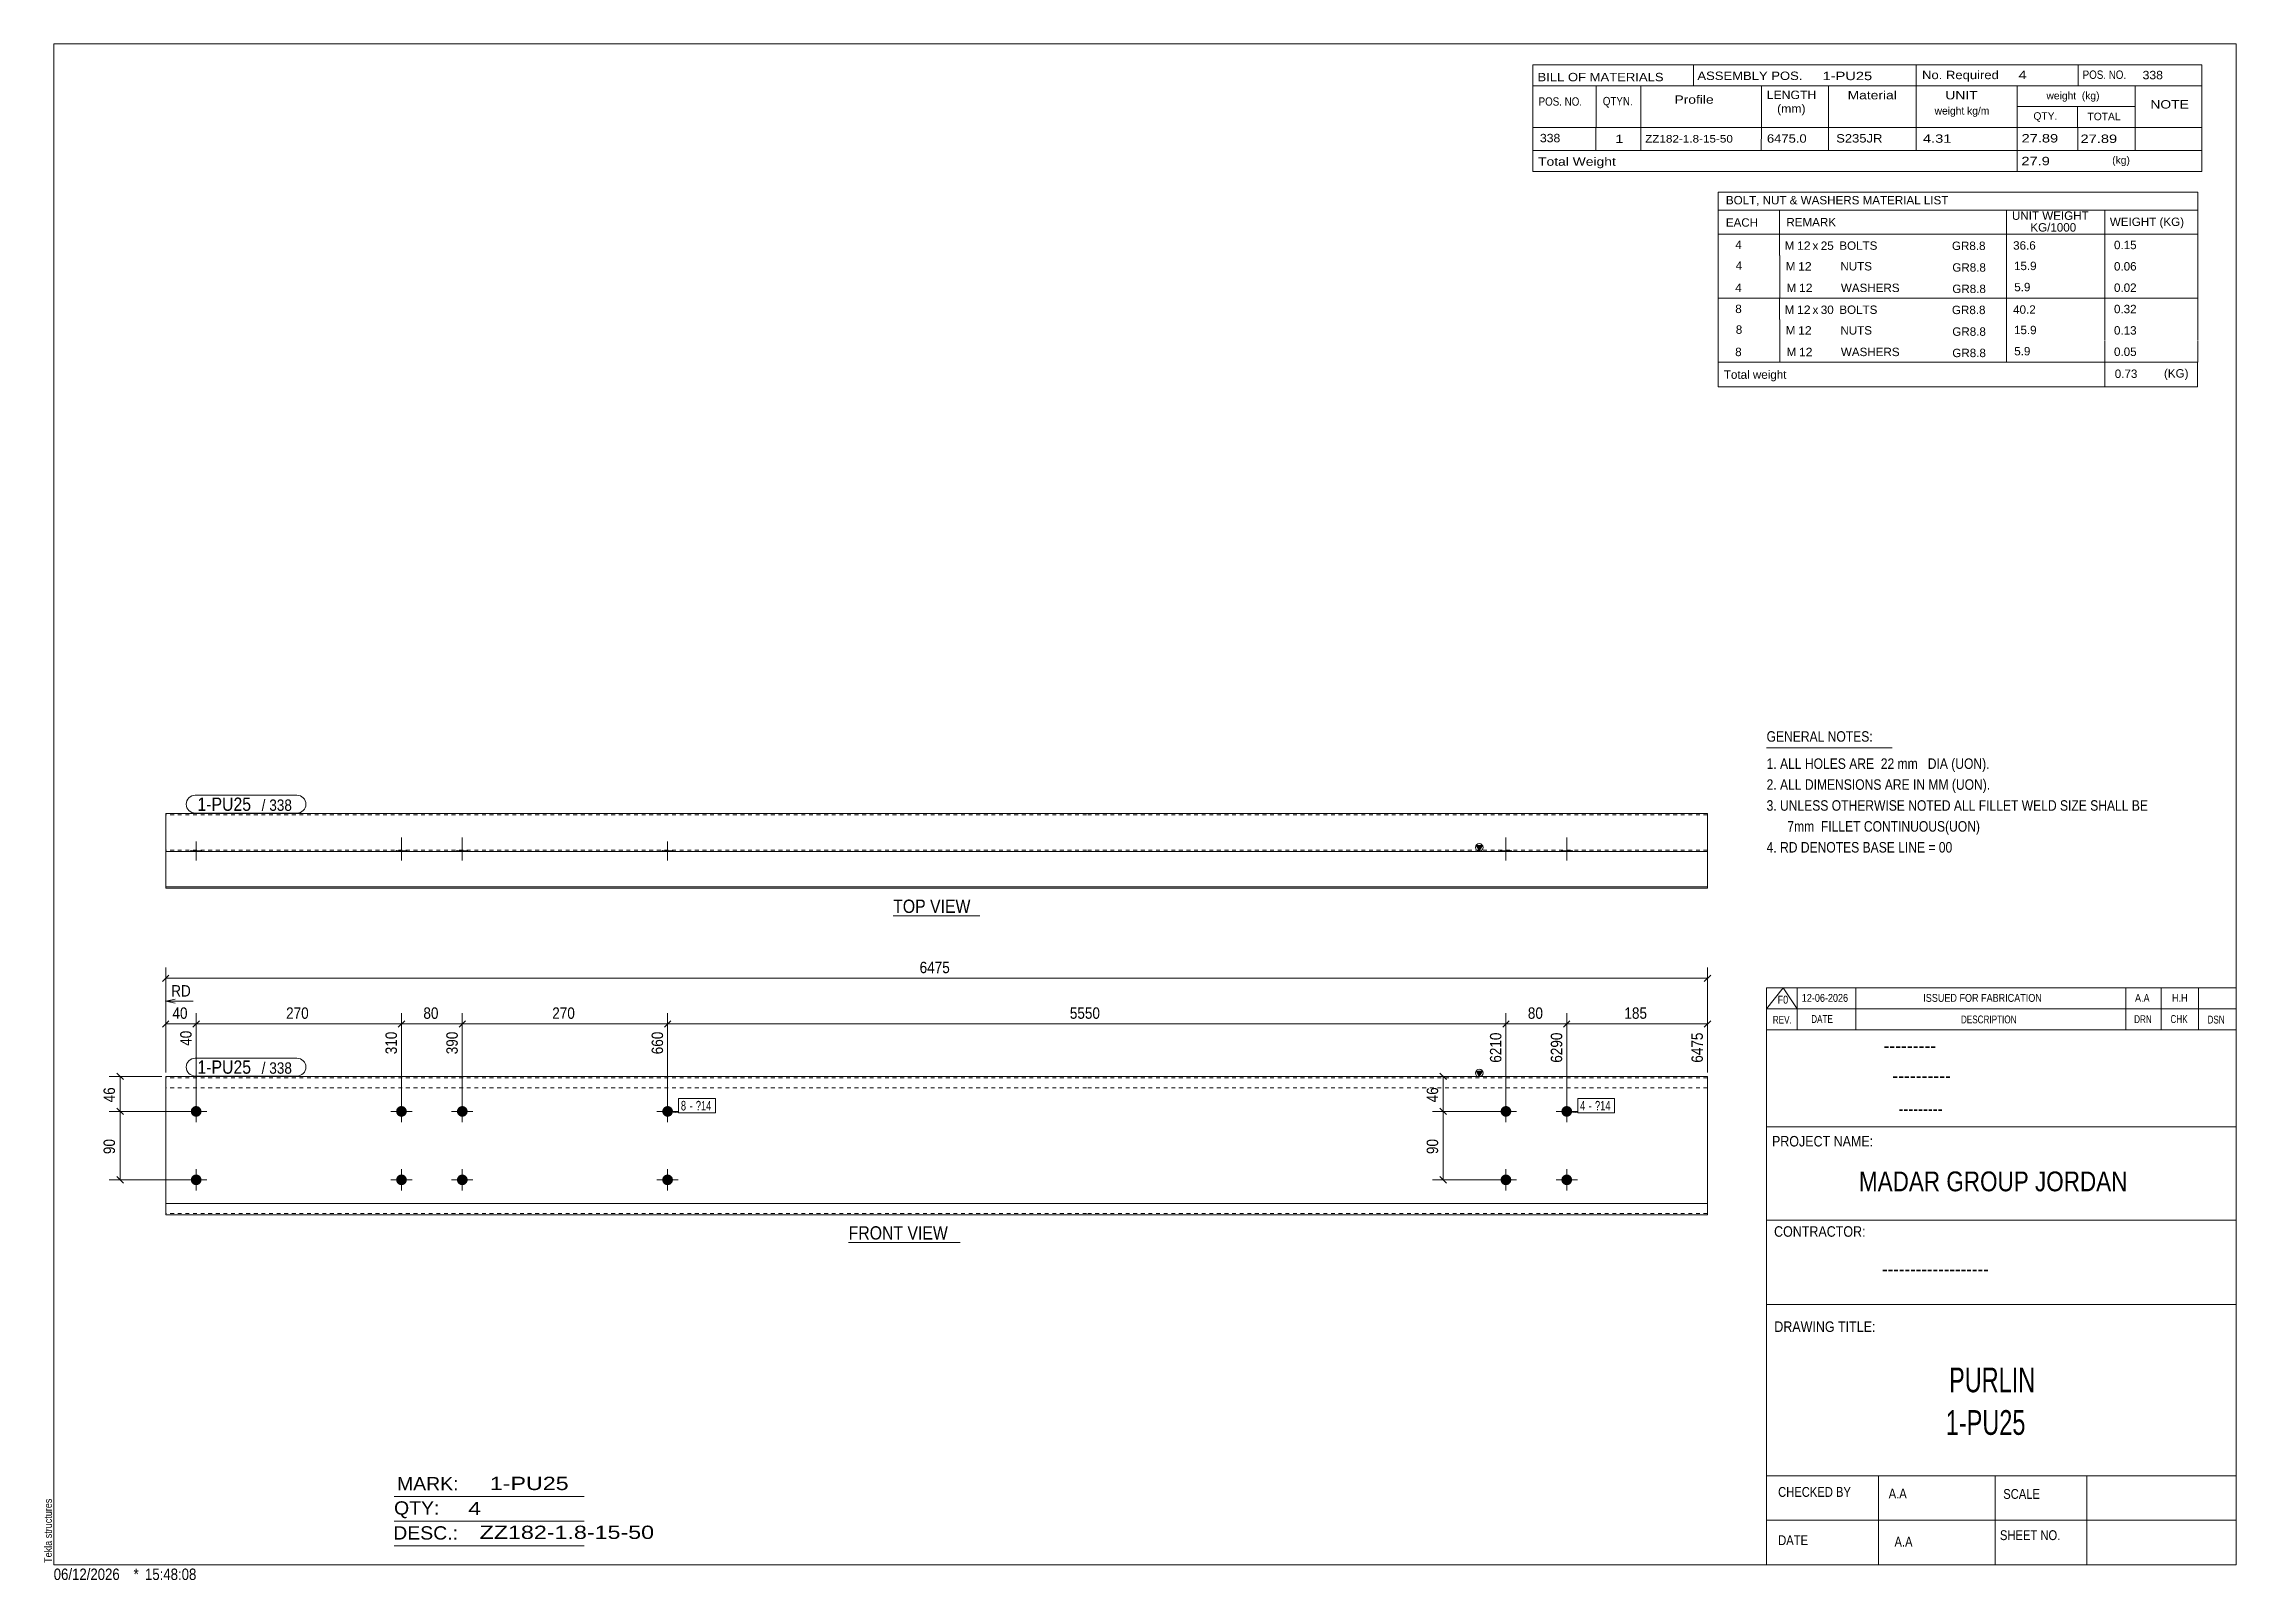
# Model space of a CAD drawing. Header units: millimetres. Extents: x 2 to 579, y 1 to 405.
import ezdxf

# ---------------------------------------------------------------- set-up
doc = ezdxf.new("R2010")
doc.units = ezdxf.units.MM
doc.linetypes.add('XKITLINE00', pattern=[0])
doc.linetypes.add('XKITLINE01', pattern=[4, 1, -1, 1, -1])
for name, color, linetype, lineweight in [('Bolt', 3, 'Continuous', 0), ('BoltMark', 7, 'Continuous', 0), ('Dimensions', 7, 'Continuous', 0), ('DrawingSheet', 5, 'Continuous', 0), ('OtherObjectType', 7, 'Continuous', 0), ('Part', 2, 'Continuous', 0), ('PartMark', 7, 'Continuous', 0)]:
    doc.layers.add(name, color=color, linetype=linetype, lineweight=lineweight)
doc.styles.add('@ARIAL_UNICODE_MS_BOLD', font='ARIAL.TTF')
doc.styles.add('ARIAL', font='ARIAL.TTF')
doc.styles.add('ARIAL_NARROW', font='ARIALN.TTF')
doc.styles.add('COMIC_SANS_MS_BOLD', font='COMICBD.TTF')
doc.styles.add('SWIS721_EX_BT', font='ARIAL.TTF')
doc.styles.add('SWISSE', font='ARIAL.TTF')

# ---------------------------------------------------------------- blocks, each defined once
blk = doc.blocks.new('*A1')
at = {"layer": 'Bolt'}
for points in [[(388.34, 124.2), (388.34, 124.17), (388.33, 124.13), (388.33, 124.1), (388.33, 124.06), (388.32, 124.03), (388.32, 124), (388.31, 123.96), (388.3, 123.93), (388.3, 123.9), (388.29, 123.86), (388.28, 123.83), (388.27, 123.8), (388.26, 123.76), (388.24, 123.73), (388.23, 123.7), (388.22, 123.67), (388.2, 123.64), (388.19, 123.61), (388.17, 123.58), (388.16, 123.55), (388.14, 123.52), (388.12, 123.49), (388.1, 123.46), (388.08, 123.43), (388.06, 123.4), (388.04, 123.37), (388.02, 123.35), (388, 123.32), (387.98, 123.3), (387.95, 123.27), (387.93, 123.25), (387.9, 123.22), (387.88, 123.2), (387.85, 123.18), (387.83, 123.15), (387.8, 123.13), (387.77, 123.11), (387.74, 123.09), (387.72, 123.07), (387.69, 123.05), (387.66, 123.03), (387.63, 123.02), (387.6, 123), (387.57, 122.99), (387.54, 122.97), (387.51, 122.96), (387.47, 122.94), (387.44, 122.93), (387.41, 122.92), (387.38, 122.91), (387.34, 122.9), (387.31, 122.89), (387.28, 122.88), (387.24, 122.87), (387.21, 122.86), (387.18, 122.86), (387.14, 122.85), (387.11, 122.85), (387.08, 122.84), (387.04, 122.84), (387.01, 122.84), (386.97, 122.84), (386.94, 122.84), (386.9, 122.84), (386.87, 122.84), (386.83, 122.84), (386.8, 122.84), (386.77, 122.85), (386.73, 122.85), (386.7, 122.86), (386.66, 122.86), (386.63, 122.87), (386.6, 122.88), (386.56, 122.89), (386.53, 122.9), (386.5, 122.91), (386.47, 122.92), (386.43, 122.93), (386.4, 122.94), (386.37, 122.96), (386.34, 122.97), (386.31, 122.99), (386.28, 123), (386.25, 123.02), (386.22, 123.03), (386.19, 123.05), (386.16, 123.07), (386.13, 123.09), (386.1, 123.11), (386.08, 123.13), (386.05, 123.15), (386.02, 123.18), (386, 123.2), (385.97, 123.22), (385.95, 123.25), (385.92, 123.27), (385.9, 123.3), (385.88, 123.32), (385.86, 123.35), (385.83, 123.37), (385.81, 123.4), (385.79, 123.43), (385.77, 123.46), (385.76, 123.49), (385.74, 123.52), (385.72, 123.55), (385.7, 123.58), (385.69, 123.61), (385.67, 123.64), (385.66, 123.67), (385.64, 123.7), (385.63, 123.73), (385.62, 123.76), (385.61, 123.8), (385.6, 123.83), (385.59, 123.86), (385.58, 123.9), (385.57, 123.93), (385.56, 123.96), (385.56, 124), (385.55, 124.03), (385.55, 124.06), (385.54, 124.1), (385.54, 124.13), (385.54, 124.17), (385.54, 124.2), (385.54, 124.24), (385.54, 124.27), (385.54, 124.3), (385.54, 124.34), (385.54, 124.37), (385.55, 124.41), (385.55, 124.44), (385.56, 124.48), (385.56, 124.51), (385.57, 124.54), (385.58, 124.58), (385.59, 124.61), (385.6, 124.64), (385.61, 124.67), (385.62, 124.71), (385.63, 124.74), (385.64, 124.77), (385.66, 124.8), (385.67, 124.83), (385.69, 124.87), (385.7, 124.9), (385.72, 124.93), (385.74, 124.96), (385.76, 124.98), (385.77, 125.01), (385.79, 125.04), (385.81, 125.07), (385.83, 125.1), (385.86, 125.12), (385.88, 125.15), (385.9, 125.18), (385.92, 125.2), (385.95, 125.23), (385.97, 125.25), (386, 125.27), (386.02, 125.3), (386.05, 125.32), (386.08, 125.34), (386.1, 125.36), (386.13, 125.38), (386.16, 125.4), (386.19, 125.42), (386.22, 125.44), (386.25, 125.45), (386.28, 125.47), (386.31, 125.49), (386.34, 125.5), (386.37, 125.52), (386.4, 125.53), (386.43, 125.54), (386.47, 125.55), (386.5, 125.57), (386.53, 125.58), (386.56, 125.59), (386.6, 125.59), (386.63, 125.6), (386.66, 125.61), (386.7, 125.62), (386.73, 125.62), (386.77, 125.63), (386.8, 125.63), (386.83, 125.63), (386.87, 125.63), (386.9, 125.64), (386.94, 125.64), (386.97, 125.64), (387.01, 125.63), (387.04, 125.63), (387.08, 125.63), (387.11, 125.63), (387.14, 125.62), (387.18, 125.62), (387.21, 125.61), (387.24, 125.6), (387.28, 125.59), (387.31, 125.59), (387.34, 125.58), (387.38, 125.57), (387.41, 125.55), (387.44, 125.54), (387.47, 125.53), (387.51, 125.52), (387.54, 125.5), (387.57, 125.49), (387.6, 125.47), (387.63, 125.45), (387.66, 125.44), (387.69, 125.42), (387.72, 125.4), (387.74, 125.38), (387.77, 125.36), (387.8, 125.34), (387.83, 125.32), (387.85, 125.3), (387.88, 125.27), (387.9, 125.25), (387.93, 125.23), (387.95, 125.2), (387.98, 125.18), (388, 125.15), (388.02, 125.12), (388.04, 125.1), (388.06, 125.07), (388.08, 125.04), (388.1, 125.01), (388.12, 124.98), (388.14, 124.96), (388.16, 124.93), (388.17, 124.9), (388.19, 124.87), (388.2, 124.83), (388.22, 124.8), (388.23, 124.77), (388.24, 124.74), (388.26, 124.71), (388.27, 124.67), (388.28, 124.64), (388.29, 124.61), (388.3, 124.58), (388.3, 124.54), (388.31, 124.51), (388.32, 124.48), (388.32, 124.44), (388.33, 124.41), (388.33, 124.37), (388.33, 124.34), (388.34, 124.3), (388.34, 124.27), (388.34, 124.24)], [(404.34, 124.2), (404.34, 124.17), (404.33, 124.13), (404.33, 124.1), (404.33, 124.06), (404.32, 124.03), (404.32, 124), (404.31, 123.96), (404.3, 123.93), (404.3, 123.9), (404.29, 123.86), (404.28, 123.83), (404.27, 123.8), (404.26, 123.76), (404.24, 123.73), (404.23, 123.7), (404.22, 123.67), (404.2, 123.64), (404.19, 123.61), (404.17, 123.58), (404.16, 123.55), (404.14, 123.52), (404.12, 123.49), (404.1, 123.46), (404.08, 123.43), (404.06, 123.4), (404.04, 123.37), (404.02, 123.35), (404, 123.32), (403.98, 123.3), (403.95, 123.27), (403.93, 123.25), (403.9, 123.22), (403.88, 123.2), (403.85, 123.18), (403.83, 123.15), (403.8, 123.13), (403.77, 123.11), (403.74, 123.09), (403.72, 123.07), (403.69, 123.05), (403.66, 123.03), (403.63, 123.02), (403.6, 123), (403.57, 122.99), (403.54, 122.97), (403.51, 122.96), (403.47, 122.94), (403.44, 122.93), (403.41, 122.92), (403.38, 122.91), (403.34, 122.9), (403.31, 122.89), (403.28, 122.88), (403.24, 122.87), (403.21, 122.86), (403.18, 122.86), (403.14, 122.85), (403.11, 122.85), (403.08, 122.84), (403.04, 122.84), (403.01, 122.84), (402.97, 122.84), (402.94, 122.84), (402.9, 122.84), (402.87, 122.84), (402.83, 122.84), (402.8, 122.84), (402.77, 122.85), (402.73, 122.85), (402.7, 122.86), (402.66, 122.86), (402.63, 122.87), (402.6, 122.88), (402.56, 122.89), (402.53, 122.9), (402.5, 122.91), (402.47, 122.92), (402.43, 122.93), (402.4, 122.94), (402.37, 122.96), (402.34, 122.97), (402.31, 122.99), (402.28, 123), (402.25, 123.02), (402.22, 123.03), (402.19, 123.05), (402.16, 123.07), (402.13, 123.09), (402.1, 123.11), (402.08, 123.13), (402.05, 123.15), (402.02, 123.18), (402, 123.2), (401.97, 123.22), (401.95, 123.25), (401.92, 123.27), (401.9, 123.3), (401.88, 123.32), (401.86, 123.35), (401.83, 123.37), (401.81, 123.4), (401.79, 123.43), (401.77, 123.46), (401.76, 123.49), (401.74, 123.52), (401.72, 123.55), (401.7, 123.58), (401.69, 123.61), (401.67, 123.64), (401.66, 123.67), (401.64, 123.7), (401.63, 123.73), (401.62, 123.76), (401.61, 123.8), (401.6, 123.83), (401.59, 123.86), (401.58, 123.9), (401.57, 123.93), (401.56, 123.96), (401.56, 124), (401.55, 124.03), (401.55, 124.06), (401.54, 124.1), (401.54, 124.13), (401.54, 124.17), (401.54, 124.2), (401.54, 124.24), (401.54, 124.27), (401.54, 124.3), (401.54, 124.34), (401.54, 124.37), (401.55, 124.41), (401.55, 124.44), (401.56, 124.48), (401.56, 124.51), (401.57, 124.54), (401.58, 124.58), (401.59, 124.61), (401.6, 124.64), (401.61, 124.67), (401.62, 124.71), (401.63, 124.74), (401.64, 124.77), (401.66, 124.8), (401.67, 124.83), (401.69, 124.87), (401.7, 124.9), (401.72, 124.93), (401.74, 124.96), (401.76, 124.98), (401.77, 125.01), (401.79, 125.04), (401.81, 125.07), (401.83, 125.1), (401.86, 125.12), (401.88, 125.15), (401.9, 125.18), (401.92, 125.2), (401.95, 125.23), (401.97, 125.25), (402, 125.27), (402.02, 125.3), (402.05, 125.32), (402.08, 125.34), (402.1, 125.36), (402.13, 125.38), (402.16, 125.4), (402.19, 125.42), (402.22, 125.44), (402.25, 125.45), (402.28, 125.47), (402.31, 125.49), (402.34, 125.5), (402.37, 125.52), (402.4, 125.53), (402.43, 125.54), (402.47, 125.55), (402.5, 125.57), (402.53, 125.58), (402.56, 125.59), (402.6, 125.59), (402.63, 125.6), (402.66, 125.61), (402.7, 125.62), (402.73, 125.62), (402.77, 125.63), (402.8, 125.63), (402.83, 125.63), (402.87, 125.63), (402.9, 125.64), (402.94, 125.64), (402.97, 125.64), (403.01, 125.63), (403.04, 125.63), (403.08, 125.63), (403.11, 125.63), (403.14, 125.62), (403.18, 125.62), (403.21, 125.61), (403.24, 125.6), (403.28, 125.59), (403.31, 125.59), (403.34, 125.58), (403.38, 125.57), (403.41, 125.55), (403.44, 125.54), (403.47, 125.53), (403.51, 125.52), (403.54, 125.5), (403.57, 125.49), (403.6, 125.47), (403.63, 125.45), (403.66, 125.44), (403.69, 125.42), (403.72, 125.4), (403.74, 125.38), (403.77, 125.36), (403.8, 125.34), (403.83, 125.32), (403.85, 125.3), (403.88, 125.27), (403.9, 125.25), (403.93, 125.23), (403.95, 125.2), (403.98, 125.18), (404, 125.15), (404.02, 125.12), (404.04, 125.1), (404.06, 125.07), (404.08, 125.04), (404.1, 125.01), (404.12, 124.98), (404.14, 124.96), (404.16, 124.93), (404.17, 124.9), (404.19, 124.87), (404.2, 124.83), (404.22, 124.8), (404.23, 124.77), (404.24, 124.74), (404.26, 124.71), (404.27, 124.67), (404.28, 124.64), (404.29, 124.61), (404.3, 124.58), (404.3, 124.54), (404.31, 124.51), (404.32, 124.48), (404.32, 124.44), (404.33, 124.41), (404.33, 124.37), (404.33, 124.34), (404.34, 124.3), (404.34, 124.27), (404.34, 124.24)], [(388.34, 106.2), (388.34, 106.17), (388.33, 106.13), (388.33, 106.1), (388.33, 106.06), (388.32, 106.03), (388.32, 106), (388.31, 105.96), (388.3, 105.93), (388.3, 105.9), (388.29, 105.86), (388.28, 105.83), (388.27, 105.8), (388.26, 105.76), (388.24, 105.73), (388.23, 105.7), (388.22, 105.67), (388.2, 105.64), (388.19, 105.61), (388.17, 105.58), (388.16, 105.55), (388.14, 105.52), (388.12, 105.49), (388.1, 105.46), (388.08, 105.43), (388.06, 105.4), (388.04, 105.37), (388.02, 105.35), (388, 105.32), (387.98, 105.3), (387.95, 105.27), (387.93, 105.25), (387.9, 105.22), (387.88, 105.2), (387.85, 105.18), (387.83, 105.15), (387.8, 105.13), (387.77, 105.11), (387.74, 105.09), (387.72, 105.07), (387.69, 105.05), (387.66, 105.03), (387.63, 105.02), (387.6, 105), (387.57, 104.99), (387.54, 104.97), (387.51, 104.96), (387.47, 104.94), (387.44, 104.93), (387.41, 104.92), (387.38, 104.91), (387.34, 104.9), (387.31, 104.89), (387.28, 104.88), (387.24, 104.87), (387.21, 104.86), (387.18, 104.86), (387.14, 104.85), (387.11, 104.85), (387.08, 104.84), (387.04, 104.84), (387.01, 104.84), (386.97, 104.84), (386.94, 104.84), (386.9, 104.84), (386.87, 104.84), (386.83, 104.84), (386.8, 104.84), (386.77, 104.85), (386.73, 104.85), (386.7, 104.86), (386.66, 104.86), (386.63, 104.87), (386.6, 104.88), (386.56, 104.89), (386.53, 104.9), (386.5, 104.91), (386.47, 104.92), (386.43, 104.93), (386.4, 104.94), (386.37, 104.96), (386.34, 104.97), (386.31, 104.99), (386.28, 105), (386.25, 105.02), (386.22, 105.03), (386.19, 105.05), (386.16, 105.07), (386.13, 105.09), (386.1, 105.11), (386.08, 105.13), (386.05, 105.15), (386.02, 105.18), (386, 105.2), (385.97, 105.22), (385.95, 105.25), (385.92, 105.27), (385.9, 105.3), (385.88, 105.32), (385.86, 105.35), (385.83, 105.37), (385.81, 105.4), (385.79, 105.43), (385.77, 105.46), (385.76, 105.49), (385.74, 105.52), (385.72, 105.55), (385.7, 105.58), (385.69, 105.61), (385.67, 105.64), (385.66, 105.67), (385.64, 105.7), (385.63, 105.73), (385.62, 105.76), (385.61, 105.8), (385.6, 105.83), (385.59, 105.86), (385.58, 105.9), (385.57, 105.93), (385.56, 105.96), (385.56, 106), (385.55, 106.03), (385.55, 106.06), (385.54, 106.1), (385.54, 106.13), (385.54, 106.17), (385.54, 106.2), (385.54, 106.24), (385.54, 106.27), (385.54, 106.3), (385.54, 106.34), (385.54, 106.37), (385.55, 106.41), (385.55, 106.44), (385.56, 106.48), (385.56, 106.51), (385.57, 106.54), (385.58, 106.58), (385.59, 106.61), (385.6, 106.64), (385.61, 106.67), (385.62, 106.71), (385.63, 106.74), (385.64, 106.77), (385.66, 106.8), (385.67, 106.83), (385.69, 106.87), (385.7, 106.9), (385.72, 106.93), (385.74, 106.96), (385.76, 106.98), (385.77, 107.01), (385.79, 107.04), (385.81, 107.07), (385.83, 107.1), (385.86, 107.12), (385.88, 107.15), (385.9, 107.18), (385.92, 107.2), (385.95, 107.23), (385.97, 107.25), (386, 107.27), (386.02, 107.3), (386.05, 107.32), (386.08, 107.34), (386.1, 107.36), (386.13, 107.38), (386.16, 107.4), (386.19, 107.42), (386.22, 107.44), (386.25, 107.45), (386.28, 107.47), (386.31, 107.49), (386.34, 107.5), (386.37, 107.52), (386.4, 107.53), (386.43, 107.54), (386.47, 107.55), (386.5, 107.57), (386.53, 107.58), (386.56, 107.59), (386.6, 107.59), (386.63, 107.6), (386.66, 107.61), (386.7, 107.62), (386.73, 107.62), (386.77, 107.63), (386.8, 107.63), (386.83, 107.63), (386.87, 107.63), (386.9, 107.64), (386.94, 107.64), (386.97, 107.64), (387.01, 107.63), (387.04, 107.63), (387.08, 107.63), (387.11, 107.63), (387.14, 107.62), (387.18, 107.62), (387.21, 107.61), (387.24, 107.6), (387.28, 107.59), (387.31, 107.59), (387.34, 107.58), (387.38, 107.57), (387.41, 107.55), (387.44, 107.54), (387.47, 107.53), (387.51, 107.52), (387.54, 107.5), (387.57, 107.49), (387.6, 107.47), (387.63, 107.45), (387.66, 107.44), (387.69, 107.42), (387.72, 107.4), (387.74, 107.38), (387.77, 107.36), (387.8, 107.34), (387.83, 107.32), (387.85, 107.3), (387.88, 107.27), (387.9, 107.25), (387.93, 107.23), (387.95, 107.2), (387.98, 107.18), (388, 107.15), (388.02, 107.12), (388.04, 107.1), (388.06, 107.07), (388.08, 107.04), (388.1, 107.01), (388.12, 106.98), (388.14, 106.96), (388.16, 106.93), (388.17, 106.9), (388.19, 106.87), (388.2, 106.83), (388.22, 106.8), (388.23, 106.77), (388.24, 106.74), (388.26, 106.71), (388.27, 106.67), (388.28, 106.64), (388.29, 106.61), (388.3, 106.58), (388.3, 106.54), (388.31, 106.51), (388.32, 106.48), (388.32, 106.44), (388.33, 106.41), (388.33, 106.37), (388.33, 106.34), (388.34, 106.3), (388.34, 106.27), (388.34, 106.24)], [(404.34, 106.2), (404.34, 106.17), (404.33, 106.13), (404.33, 106.1), (404.33, 106.06), (404.32, 106.03), (404.32, 106), (404.31, 105.96), (404.3, 105.93), (404.3, 105.9), (404.29, 105.86), (404.28, 105.83), (404.27, 105.8), (404.26, 105.76), (404.24, 105.73), (404.23, 105.7), (404.22, 105.67), (404.2, 105.64), (404.19, 105.61), (404.17, 105.58), (404.16, 105.55), (404.14, 105.52), (404.12, 105.49), (404.1, 105.46), (404.08, 105.43), (404.06, 105.4), (404.04, 105.37), (404.02, 105.35), (404, 105.32), (403.98, 105.3), (403.95, 105.27), (403.93, 105.25), (403.9, 105.22), (403.88, 105.2), (403.85, 105.18), (403.83, 105.15), (403.8, 105.13), (403.77, 105.11), (403.74, 105.09), (403.72, 105.07), (403.69, 105.05), (403.66, 105.03), (403.63, 105.02), (403.6, 105), (403.57, 104.99), (403.54, 104.97), (403.51, 104.96), (403.47, 104.94), (403.44, 104.93), (403.41, 104.92), (403.38, 104.91), (403.34, 104.9), (403.31, 104.89), (403.28, 104.88), (403.24, 104.87), (403.21, 104.86), (403.18, 104.86), (403.14, 104.85), (403.11, 104.85), (403.08, 104.84), (403.04, 104.84), (403.01, 104.84), (402.97, 104.84), (402.94, 104.84), (402.9, 104.84), (402.87, 104.84), (402.83, 104.84), (402.8, 104.84), (402.77, 104.85), (402.73, 104.85), (402.7, 104.86), (402.66, 104.86), (402.63, 104.87), (402.6, 104.88), (402.56, 104.89), (402.53, 104.9), (402.5, 104.91), (402.47, 104.92), (402.43, 104.93), (402.4, 104.94), (402.37, 104.96), (402.34, 104.97), (402.31, 104.99), (402.28, 105), (402.25, 105.02), (402.22, 105.03), (402.19, 105.05), (402.16, 105.07), (402.13, 105.09), (402.1, 105.11), (402.08, 105.13), (402.05, 105.15), (402.02, 105.18), (402, 105.2), (401.97, 105.22), (401.95, 105.25), (401.92, 105.27), (401.9, 105.3), (401.88, 105.32), (401.86, 105.35), (401.83, 105.37), (401.81, 105.4), (401.79, 105.43), (401.77, 105.46), (401.76, 105.49), (401.74, 105.52), (401.72, 105.55), (401.7, 105.58), (401.69, 105.61), (401.67, 105.64), (401.66, 105.67), (401.64, 105.7), (401.63, 105.73), (401.62, 105.76), (401.61, 105.8), (401.6, 105.83), (401.59, 105.86), (401.58, 105.9), (401.57, 105.93), (401.56, 105.96), (401.56, 106), (401.55, 106.03), (401.55, 106.06), (401.54, 106.1), (401.54, 106.13), (401.54, 106.17), (401.54, 106.2), (401.54, 106.24), (401.54, 106.27), (401.54, 106.3), (401.54, 106.34), (401.54, 106.37), (401.55, 106.41), (401.55, 106.44), (401.56, 106.48), (401.56, 106.51), (401.57, 106.54), (401.58, 106.58), (401.59, 106.61), (401.6, 106.64), (401.61, 106.67), (401.62, 106.71), (401.63, 106.74), (401.64, 106.77), (401.66, 106.8), (401.67, 106.83), (401.69, 106.87), (401.7, 106.9), (401.72, 106.93), (401.74, 106.96), (401.76, 106.98), (401.77, 107.01), (401.79, 107.04), (401.81, 107.07), (401.83, 107.1), (401.86, 107.12), (401.88, 107.15), (401.9, 107.18), (401.92, 107.2), (401.95, 107.23), (401.97, 107.25), (402, 107.27), (402.02, 107.3), (402.05, 107.32), (402.08, 107.34), (402.1, 107.36), (402.13, 107.38), (402.16, 107.4), (402.19, 107.42), (402.22, 107.44), (402.25, 107.45), (402.28, 107.47), (402.31, 107.49), (402.34, 107.5), (402.37, 107.52), (402.4, 107.53), (402.43, 107.54), (402.47, 107.55), (402.5, 107.57), (402.53, 107.58), (402.56, 107.59), (402.6, 107.59), (402.63, 107.6), (402.66, 107.61), (402.7, 107.62), (402.73, 107.62), (402.77, 107.63), (402.8, 107.63), (402.83, 107.63), (402.87, 107.63), (402.9, 107.64), (402.94, 107.64), (402.97, 107.64), (403.01, 107.63), (403.04, 107.63), (403.08, 107.63), (403.11, 107.63), (403.14, 107.62), (403.18, 107.62), (403.21, 107.61), (403.24, 107.6), (403.28, 107.59), (403.31, 107.59), (403.34, 107.58), (403.38, 107.57), (403.41, 107.55), (403.44, 107.54), (403.47, 107.53), (403.51, 107.52), (403.54, 107.5), (403.57, 107.49), (403.6, 107.47), (403.63, 107.45), (403.66, 107.44), (403.69, 107.42), (403.72, 107.4), (403.74, 107.38), (403.77, 107.36), (403.8, 107.34), (403.83, 107.32), (403.85, 107.3), (403.88, 107.27), (403.9, 107.25), (403.93, 107.23), (403.95, 107.2), (403.98, 107.18), (404, 107.15), (404.02, 107.12), (404.04, 107.1), (404.06, 107.07), (404.08, 107.04), (404.1, 107.01), (404.12, 106.98), (404.14, 106.96), (404.16, 106.93), (404.17, 106.9), (404.19, 106.87), (404.2, 106.83), (404.22, 106.8), (404.23, 106.77), (404.24, 106.74), (404.26, 106.71), (404.27, 106.67), (404.28, 106.64), (404.29, 106.61), (404.3, 106.58), (404.3, 106.54), (404.31, 106.51), (404.32, 106.48), (404.32, 106.44), (404.33, 106.41), (404.33, 106.37), (404.33, 106.34), (404.34, 106.3), (404.34, 106.27), (404.34, 106.24)]]:
    blk.add_hatch(color=3, dxfattribs=at).paths.add_polyline_path(points, flags=17)
at = {"layer": 'Bolt', "color": 3, "linetype": 'XKITLINE00', "lineweight": 0}
for p, q in [((386.94, 127.04), (386.94, 121.44)), ((402.94, 127.04), (402.94, 121.44)), ((389.74, 124.24), (384.14, 124.24)), ((405.74, 124.24), (400.14, 124.24)), ((389.74, 106.24), (384.14, 106.24)), ((386.94, 109.04), (386.94, 103.44)), ((405.74, 106.24), (400.14, 106.24)), ((402.94, 109.04), (402.94, 103.44))]:
    blk.add_line(p, q, dxfattribs=at)
blk = doc.blocks.new('*A2')
at = {"layer": 'Bolt'}
for points in [[(43.85, 124.2), (43.85, 124.17), (43.85, 124.13), (43.84, 124.1), (43.84, 124.06), (43.83, 124.03), (43.83, 124), (43.82, 123.96), (43.82, 123.93), (43.81, 123.9), (43.8, 123.86), (43.79, 123.83), (43.78, 123.8), (43.77, 123.76), (43.76, 123.73), (43.74, 123.7), (43.73, 123.67), (43.72, 123.64), (43.7, 123.61), (43.68, 123.58), (43.67, 123.55), (43.65, 123.52), (43.63, 123.49), (43.61, 123.46), (43.59, 123.43), (43.57, 123.4), (43.55, 123.37), (43.53, 123.35), (43.51, 123.32), (43.49, 123.3), (43.46, 123.27), (43.44, 123.25), (43.42, 123.22), (43.39, 123.2), (43.36, 123.18), (43.34, 123.15), (43.31, 123.13), (43.28, 123.11), (43.26, 123.09), (43.23, 123.07), (43.2, 123.05), (43.17, 123.03), (43.14, 123.02), (43.11, 123), (43.08, 122.99), (43.05, 122.97), (43.02, 122.96), (42.99, 122.94), (42.95, 122.93), (42.92, 122.92), (42.89, 122.91), (42.86, 122.9), (42.82, 122.89), (42.79, 122.88), (42.76, 122.87), (42.72, 122.86), (42.69, 122.86), (42.66, 122.85), (42.62, 122.85), (42.59, 122.84), (42.55, 122.84), (42.52, 122.84), (42.48, 122.84), (42.45, 122.84), (42.42, 122.84), (42.38, 122.84), (42.35, 122.84), (42.31, 122.84), (42.28, 122.85), (42.24, 122.85), (42.21, 122.86), (42.18, 122.86), (42.14, 122.87), (42.11, 122.88), (42.08, 122.89), (42.04, 122.9), (42.01, 122.91), (41.98, 122.92), (41.95, 122.93), (41.91, 122.94), (41.88, 122.96), (41.85, 122.97), (41.82, 122.99), (41.79, 123), (41.76, 123.02), (41.73, 123.03), (41.7, 123.05), (41.67, 123.07), (41.64, 123.09), (41.62, 123.11), (41.59, 123.13), (41.56, 123.15), (41.54, 123.18), (41.51, 123.2), (41.48, 123.22), (41.46, 123.25), (41.44, 123.27), (41.41, 123.3), (41.39, 123.32), (41.37, 123.35), (41.35, 123.37), (41.33, 123.4), (41.31, 123.43), (41.29, 123.46), (41.27, 123.49), (41.25, 123.52), (41.23, 123.55), (41.22, 123.58), (41.2, 123.61), (41.18, 123.64), (41.17, 123.67), (41.16, 123.7), (41.14, 123.73), (41.13, 123.76), (41.12, 123.8), (41.11, 123.83), (41.1, 123.86), (41.09, 123.9), (41.08, 123.93), (41.08, 123.96), (41.07, 124), (41.07, 124.03), (41.06, 124.06), (41.06, 124.1), (41.05, 124.13), (41.05, 124.17), (41.05, 124.2), (41.05, 124.24), (41.05, 124.27), (41.05, 124.3), (41.05, 124.34), (41.06, 124.37), (41.06, 124.41), (41.07, 124.44), (41.07, 124.48), (41.08, 124.51), (41.08, 124.54), (41.09, 124.58), (41.1, 124.61), (41.11, 124.64), (41.12, 124.67), (41.13, 124.71), (41.14, 124.74), (41.16, 124.77), (41.17, 124.8), (41.18, 124.83), (41.2, 124.87), (41.22, 124.9), (41.23, 124.93), (41.25, 124.96), (41.27, 124.98), (41.29, 125.01), (41.31, 125.04), (41.33, 125.07), (41.35, 125.1), (41.37, 125.12), (41.39, 125.15), (41.41, 125.18), (41.44, 125.2), (41.46, 125.23), (41.48, 125.25), (41.51, 125.27), (41.54, 125.3), (41.56, 125.32), (41.59, 125.34), (41.62, 125.36), (41.64, 125.38), (41.67, 125.4), (41.7, 125.42), (41.73, 125.44), (41.76, 125.45), (41.79, 125.47), (41.82, 125.49), (41.85, 125.5), (41.88, 125.52), (41.91, 125.53), (41.95, 125.54), (41.98, 125.55), (42.01, 125.57), (42.04, 125.58), (42.08, 125.59), (42.11, 125.59), (42.14, 125.6), (42.18, 125.61), (42.21, 125.62), (42.24, 125.62), (42.28, 125.63), (42.31, 125.63), (42.35, 125.63), (42.38, 125.63), (42.42, 125.64), (42.45, 125.64), (42.48, 125.64), (42.52, 125.63), (42.55, 125.63), (42.59, 125.63), (42.62, 125.63), (42.66, 125.62), (42.69, 125.62), (42.72, 125.61), (42.76, 125.6), (42.79, 125.59), (42.82, 125.59), (42.86, 125.58), (42.89, 125.57), (42.92, 125.55), (42.95, 125.54), (42.99, 125.53), (43.02, 125.52), (43.05, 125.5), (43.08, 125.49), (43.11, 125.47), (43.14, 125.45), (43.17, 125.44), (43.2, 125.42), (43.23, 125.4), (43.26, 125.38), (43.28, 125.36), (43.31, 125.34), (43.34, 125.32), (43.36, 125.3), (43.39, 125.27), (43.42, 125.25), (43.44, 125.23), (43.46, 125.2), (43.49, 125.18), (43.51, 125.15), (43.53, 125.12), (43.55, 125.1), (43.57, 125.07), (43.59, 125.04), (43.61, 125.01), (43.63, 124.98), (43.65, 124.96), (43.67, 124.93), (43.68, 124.9), (43.7, 124.87), (43.72, 124.83), (43.73, 124.8), (43.74, 124.77), (43.76, 124.74), (43.77, 124.71), (43.78, 124.67), (43.79, 124.64), (43.8, 124.61), (43.81, 124.58), (43.82, 124.54), (43.82, 124.51), (43.83, 124.48), (43.83, 124.44), (43.84, 124.41), (43.84, 124.37), (43.85, 124.34), (43.85, 124.3), (43.85, 124.27), (43.85, 124.24)], [(167.85, 124.2), (167.85, 124.17), (167.85, 124.13), (167.84, 124.1), (167.84, 124.06), (167.83, 124.03), (167.83, 124), (167.82, 123.96), (167.82, 123.93), (167.81, 123.9), (167.8, 123.86), (167.79, 123.83), (167.78, 123.8), (167.77, 123.76), (167.76, 123.73), (167.74, 123.7), (167.73, 123.67), (167.72, 123.64), (167.7, 123.61), (167.68, 123.58), (167.67, 123.55), (167.65, 123.52), (167.63, 123.49), (167.61, 123.46), (167.59, 123.43), (167.57, 123.4), (167.55, 123.37), (167.53, 123.35), (167.51, 123.32), (167.49, 123.3), (167.46, 123.27), (167.44, 123.25), (167.42, 123.22), (167.39, 123.2), (167.36, 123.18), (167.34, 123.15), (167.31, 123.13), (167.28, 123.11), (167.26, 123.09), (167.23, 123.07), (167.2, 123.05), (167.17, 123.03), (167.14, 123.02), (167.11, 123), (167.08, 122.99), (167.05, 122.97), (167.02, 122.96), (166.99, 122.94), (166.95, 122.93), (166.92, 122.92), (166.89, 122.91), (166.86, 122.9), (166.82, 122.89), (166.79, 122.88), (166.76, 122.87), (166.72, 122.86), (166.69, 122.86), (166.66, 122.85), (166.62, 122.85), (166.59, 122.84), (166.55, 122.84), (166.52, 122.84), (166.48, 122.84), (166.45, 122.84), (166.42, 122.84), (166.38, 122.84), (166.35, 122.84), (166.31, 122.84), (166.28, 122.85), (166.24, 122.85), (166.21, 122.86), (166.18, 122.86), (166.14, 122.87), (166.11, 122.88), (166.08, 122.89), (166.04, 122.9), (166.01, 122.91), (165.98, 122.92), (165.95, 122.93), (165.91, 122.94), (165.88, 122.96), (165.85, 122.97), (165.82, 122.99), (165.79, 123), (165.76, 123.02), (165.73, 123.03), (165.7, 123.05), (165.67, 123.07), (165.64, 123.09), (165.62, 123.11), (165.59, 123.13), (165.56, 123.15), (165.54, 123.18), (165.51, 123.2), (165.48, 123.22), (165.46, 123.25), (165.44, 123.27), (165.41, 123.3), (165.39, 123.32), (165.37, 123.35), (165.35, 123.37), (165.33, 123.4), (165.31, 123.43), (165.29, 123.46), (165.27, 123.49), (165.25, 123.52), (165.23, 123.55), (165.22, 123.58), (165.2, 123.61), (165.18, 123.64), (165.17, 123.67), (165.16, 123.7), (165.14, 123.73), (165.13, 123.76), (165.12, 123.8), (165.11, 123.83), (165.1, 123.86), (165.09, 123.9), (165.08, 123.93), (165.08, 123.96), (165.07, 124), (165.07, 124.03), (165.06, 124.06), (165.06, 124.1), (165.05, 124.13), (165.05, 124.17), (165.05, 124.2), (165.05, 124.24), (165.05, 124.27), (165.05, 124.3), (165.05, 124.34), (165.06, 124.37), (165.06, 124.41), (165.07, 124.44), (165.07, 124.48), (165.08, 124.51), (165.08, 124.54), (165.09, 124.58), (165.1, 124.61), (165.11, 124.64), (165.12, 124.67), (165.13, 124.71), (165.14, 124.74), (165.16, 124.77), (165.17, 124.8), (165.18, 124.83), (165.2, 124.87), (165.22, 124.9), (165.23, 124.93), (165.25, 124.96), (165.27, 124.98), (165.29, 125.01), (165.31, 125.04), (165.33, 125.07), (165.35, 125.1), (165.37, 125.12), (165.39, 125.15), (165.41, 125.18), (165.44, 125.2), (165.46, 125.23), (165.48, 125.25), (165.51, 125.27), (165.54, 125.3), (165.56, 125.32), (165.59, 125.34), (165.62, 125.36), (165.64, 125.38), (165.67, 125.4), (165.7, 125.42), (165.73, 125.44), (165.76, 125.45), (165.79, 125.47), (165.82, 125.49), (165.85, 125.5), (165.88, 125.52), (165.91, 125.53), (165.95, 125.54), (165.98, 125.55), (166.01, 125.57), (166.04, 125.58), (166.08, 125.59), (166.11, 125.59), (166.14, 125.6), (166.18, 125.61), (166.21, 125.62), (166.24, 125.62), (166.28, 125.63), (166.31, 125.63), (166.35, 125.63), (166.38, 125.63), (166.42, 125.64), (166.45, 125.64), (166.48, 125.64), (166.52, 125.63), (166.55, 125.63), (166.59, 125.63), (166.62, 125.63), (166.66, 125.62), (166.69, 125.62), (166.72, 125.61), (166.76, 125.6), (166.79, 125.59), (166.82, 125.59), (166.86, 125.58), (166.89, 125.57), (166.92, 125.55), (166.95, 125.54), (166.99, 125.53), (167.02, 125.52), (167.05, 125.5), (167.08, 125.49), (167.11, 125.47), (167.14, 125.45), (167.17, 125.44), (167.2, 125.42), (167.23, 125.4), (167.26, 125.38), (167.28, 125.36), (167.31, 125.34), (167.34, 125.32), (167.36, 125.3), (167.39, 125.27), (167.42, 125.25), (167.44, 125.23), (167.46, 125.2), (167.49, 125.18), (167.51, 125.15), (167.53, 125.12), (167.55, 125.1), (167.57, 125.07), (167.59, 125.04), (167.61, 125.01), (167.63, 124.98), (167.65, 124.96), (167.67, 124.93), (167.68, 124.9), (167.7, 124.87), (167.72, 124.83), (167.73, 124.8), (167.74, 124.77), (167.76, 124.74), (167.77, 124.71), (167.78, 124.67), (167.79, 124.64), (167.8, 124.61), (167.81, 124.58), (167.82, 124.54), (167.82, 124.51), (167.83, 124.48), (167.83, 124.44), (167.84, 124.41), (167.84, 124.37), (167.85, 124.34), (167.85, 124.3), (167.85, 124.27), (167.85, 124.24)], [(43.85, 106.2), (43.85, 106.17), (43.85, 106.13), (43.84, 106.1), (43.84, 106.06), (43.83, 106.03), (43.83, 106), (43.82, 105.96), (43.82, 105.93), (43.81, 105.9), (43.8, 105.86), (43.79, 105.83), (43.78, 105.8), (43.77, 105.76), (43.76, 105.73), (43.74, 105.7), (43.73, 105.67), (43.72, 105.64), (43.7, 105.61), (43.68, 105.58), (43.67, 105.55), (43.65, 105.52), (43.63, 105.49), (43.61, 105.46), (43.59, 105.43), (43.57, 105.4), (43.55, 105.37), (43.53, 105.35), (43.51, 105.32), (43.49, 105.3), (43.46, 105.27), (43.44, 105.25), (43.42, 105.22), (43.39, 105.2), (43.36, 105.18), (43.34, 105.15), (43.31, 105.13), (43.28, 105.11), (43.26, 105.09), (43.23, 105.07), (43.2, 105.05), (43.17, 105.03), (43.14, 105.02), (43.11, 105), (43.08, 104.99), (43.05, 104.97), (43.02, 104.96), (42.99, 104.94), (42.95, 104.93), (42.92, 104.92), (42.89, 104.91), (42.86, 104.9), (42.82, 104.89), (42.79, 104.88), (42.76, 104.87), (42.72, 104.86), (42.69, 104.86), (42.66, 104.85), (42.62, 104.85), (42.59, 104.84), (42.55, 104.84), (42.52, 104.84), (42.48, 104.84), (42.45, 104.84), (42.42, 104.84), (42.38, 104.84), (42.35, 104.84), (42.31, 104.84), (42.28, 104.85), (42.24, 104.85), (42.21, 104.86), (42.18, 104.86), (42.14, 104.87), (42.11, 104.88), (42.08, 104.89), (42.04, 104.9), (42.01, 104.91), (41.98, 104.92), (41.95, 104.93), (41.91, 104.94), (41.88, 104.96), (41.85, 104.97), (41.82, 104.99), (41.79, 105), (41.76, 105.02), (41.73, 105.03), (41.7, 105.05), (41.67, 105.07), (41.64, 105.09), (41.62, 105.11), (41.59, 105.13), (41.56, 105.15), (41.54, 105.18), (41.51, 105.2), (41.48, 105.22), (41.46, 105.25), (41.44, 105.27), (41.41, 105.3), (41.39, 105.32), (41.37, 105.35), (41.35, 105.37), (41.33, 105.4), (41.31, 105.43), (41.29, 105.46), (41.27, 105.49), (41.25, 105.52), (41.23, 105.55), (41.22, 105.58), (41.2, 105.61), (41.18, 105.64), (41.17, 105.67), (41.16, 105.7), (41.14, 105.73), (41.13, 105.76), (41.12, 105.8), (41.11, 105.83), (41.1, 105.86), (41.09, 105.9), (41.08, 105.93), (41.08, 105.96), (41.07, 106), (41.07, 106.03), (41.06, 106.06), (41.06, 106.1), (41.05, 106.13), (41.05, 106.17), (41.05, 106.2), (41.05, 106.24), (41.05, 106.27), (41.05, 106.3), (41.05, 106.34), (41.06, 106.37), (41.06, 106.41), (41.07, 106.44), (41.07, 106.48), (41.08, 106.51), (41.08, 106.54), (41.09, 106.58), (41.1, 106.61), (41.11, 106.64), (41.12, 106.67), (41.13, 106.71), (41.14, 106.74), (41.16, 106.77), (41.17, 106.8), (41.18, 106.83), (41.2, 106.87), (41.22, 106.9), (41.23, 106.93), (41.25, 106.96), (41.27, 106.98), (41.29, 107.01), (41.31, 107.04), (41.33, 107.07), (41.35, 107.1), (41.37, 107.12), (41.39, 107.15), (41.41, 107.18), (41.44, 107.2), (41.46, 107.23), (41.48, 107.25), (41.51, 107.27), (41.54, 107.3), (41.56, 107.32), (41.59, 107.34), (41.62, 107.36), (41.64, 107.38), (41.67, 107.4), (41.7, 107.42), (41.73, 107.44), (41.76, 107.45), (41.79, 107.47), (41.82, 107.49), (41.85, 107.5), (41.88, 107.52), (41.91, 107.53), (41.95, 107.54), (41.98, 107.55), (42.01, 107.57), (42.04, 107.58), (42.08, 107.59), (42.11, 107.59), (42.14, 107.6), (42.18, 107.61), (42.21, 107.62), (42.24, 107.62), (42.28, 107.63), (42.31, 107.63), (42.35, 107.63), (42.38, 107.63), (42.42, 107.64), (42.45, 107.64), (42.48, 107.64), (42.52, 107.63), (42.55, 107.63), (42.59, 107.63), (42.62, 107.63), (42.66, 107.62), (42.69, 107.62), (42.72, 107.61), (42.76, 107.6), (42.79, 107.59), (42.82, 107.59), (42.86, 107.58), (42.89, 107.57), (42.92, 107.55), (42.95, 107.54), (42.99, 107.53), (43.02, 107.52), (43.05, 107.5), (43.08, 107.49), (43.11, 107.47), (43.14, 107.45), (43.17, 107.44), (43.2, 107.42), (43.23, 107.4), (43.26, 107.38), (43.28, 107.36), (43.31, 107.34), (43.34, 107.32), (43.36, 107.3), (43.39, 107.27), (43.42, 107.25), (43.44, 107.23), (43.46, 107.2), (43.49, 107.18), (43.51, 107.15), (43.53, 107.12), (43.55, 107.1), (43.57, 107.07), (43.59, 107.04), (43.61, 107.01), (43.63, 106.98), (43.65, 106.96), (43.67, 106.93), (43.68, 106.9), (43.7, 106.87), (43.72, 106.83), (43.73, 106.8), (43.74, 106.77), (43.76, 106.74), (43.77, 106.71), (43.78, 106.67), (43.79, 106.64), (43.8, 106.61), (43.81, 106.58), (43.82, 106.54), (43.82, 106.51), (43.83, 106.48), (43.83, 106.44), (43.84, 106.41), (43.84, 106.37), (43.85, 106.34), (43.85, 106.3), (43.85, 106.27), (43.85, 106.24)], [(167.85, 106.2), (167.85, 106.17), (167.85, 106.13), (167.84, 106.1), (167.84, 106.06), (167.83, 106.03), (167.83, 106), (167.82, 105.96), (167.82, 105.93), (167.81, 105.9), (167.8, 105.86), (167.79, 105.83), (167.78, 105.8), (167.77, 105.76), (167.76, 105.73), (167.74, 105.7), (167.73, 105.67), (167.72, 105.64), (167.7, 105.61), (167.68, 105.58), (167.67, 105.55), (167.65, 105.52), (167.63, 105.49), (167.61, 105.46), (167.59, 105.43), (167.57, 105.4), (167.55, 105.37), (167.53, 105.35), (167.51, 105.32), (167.49, 105.3), (167.46, 105.27), (167.44, 105.25), (167.42, 105.22), (167.39, 105.2), (167.36, 105.18), (167.34, 105.15), (167.31, 105.13), (167.28, 105.11), (167.26, 105.09), (167.23, 105.07), (167.2, 105.05), (167.17, 105.03), (167.14, 105.02), (167.11, 105), (167.08, 104.99), (167.05, 104.97), (167.02, 104.96), (166.99, 104.94), (166.95, 104.93), (166.92, 104.92), (166.89, 104.91), (166.86, 104.9), (166.82, 104.89), (166.79, 104.88), (166.76, 104.87), (166.72, 104.86), (166.69, 104.86), (166.66, 104.85), (166.62, 104.85), (166.59, 104.84), (166.55, 104.84), (166.52, 104.84), (166.48, 104.84), (166.45, 104.84), (166.42, 104.84), (166.38, 104.84), (166.35, 104.84), (166.31, 104.84), (166.28, 104.85), (166.24, 104.85), (166.21, 104.86), (166.18, 104.86), (166.14, 104.87), (166.11, 104.88), (166.08, 104.89), (166.04, 104.9), (166.01, 104.91), (165.98, 104.92), (165.95, 104.93), (165.91, 104.94), (165.88, 104.96), (165.85, 104.97), (165.82, 104.99), (165.79, 105), (165.76, 105.02), (165.73, 105.03), (165.7, 105.05), (165.67, 105.07), (165.64, 105.09), (165.62, 105.11), (165.59, 105.13), (165.56, 105.15), (165.54, 105.18), (165.51, 105.2), (165.48, 105.22), (165.46, 105.25), (165.44, 105.27), (165.41, 105.3), (165.39, 105.32), (165.37, 105.35), (165.35, 105.37), (165.33, 105.4), (165.31, 105.43), (165.29, 105.46), (165.27, 105.49), (165.25, 105.52), (165.23, 105.55), (165.22, 105.58), (165.2, 105.61), (165.18, 105.64), (165.17, 105.67), (165.16, 105.7), (165.14, 105.73), (165.13, 105.76), (165.12, 105.8), (165.11, 105.83), (165.1, 105.86), (165.09, 105.9), (165.08, 105.93), (165.08, 105.96), (165.07, 106), (165.07, 106.03), (165.06, 106.06), (165.06, 106.1), (165.05, 106.13), (165.05, 106.17), (165.05, 106.2), (165.05, 106.24), (165.05, 106.27), (165.05, 106.3), (165.05, 106.34), (165.06, 106.37), (165.06, 106.41), (165.07, 106.44), (165.07, 106.48), (165.08, 106.51), (165.08, 106.54), (165.09, 106.58), (165.1, 106.61), (165.11, 106.64), (165.12, 106.67), (165.13, 106.71), (165.14, 106.74), (165.16, 106.77), (165.17, 106.8), (165.18, 106.83), (165.2, 106.87), (165.22, 106.9), (165.23, 106.93), (165.25, 106.96), (165.27, 106.98), (165.29, 107.01), (165.31, 107.04), (165.33, 107.07), (165.35, 107.1), (165.37, 107.12), (165.39, 107.15), (165.41, 107.18), (165.44, 107.2), (165.46, 107.23), (165.48, 107.25), (165.51, 107.27), (165.54, 107.3), (165.56, 107.32), (165.59, 107.34), (165.62, 107.36), (165.64, 107.38), (165.67, 107.4), (165.7, 107.42), (165.73, 107.44), (165.76, 107.45), (165.79, 107.47), (165.82, 107.49), (165.85, 107.5), (165.88, 107.52), (165.91, 107.53), (165.95, 107.54), (165.98, 107.55), (166.01, 107.57), (166.04, 107.58), (166.08, 107.59), (166.11, 107.59), (166.14, 107.6), (166.18, 107.61), (166.21, 107.62), (166.24, 107.62), (166.28, 107.63), (166.31, 107.63), (166.35, 107.63), (166.38, 107.63), (166.42, 107.64), (166.45, 107.64), (166.48, 107.64), (166.52, 107.63), (166.55, 107.63), (166.59, 107.63), (166.62, 107.63), (166.66, 107.62), (166.69, 107.62), (166.72, 107.61), (166.76, 107.6), (166.79, 107.59), (166.82, 107.59), (166.86, 107.58), (166.89, 107.57), (166.92, 107.55), (166.95, 107.54), (166.99, 107.53), (167.02, 107.52), (167.05, 107.5), (167.08, 107.49), (167.11, 107.47), (167.14, 107.45), (167.17, 107.44), (167.2, 107.42), (167.23, 107.4), (167.26, 107.38), (167.28, 107.36), (167.31, 107.34), (167.34, 107.32), (167.36, 107.3), (167.39, 107.27), (167.42, 107.25), (167.44, 107.23), (167.46, 107.2), (167.49, 107.18), (167.51, 107.15), (167.53, 107.12), (167.55, 107.1), (167.57, 107.07), (167.59, 107.04), (167.61, 107.01), (167.63, 106.98), (167.65, 106.96), (167.67, 106.93), (167.68, 106.9), (167.7, 106.87), (167.72, 106.83), (167.73, 106.8), (167.74, 106.77), (167.76, 106.74), (167.77, 106.71), (167.78, 106.67), (167.79, 106.64), (167.8, 106.61), (167.81, 106.58), (167.82, 106.54), (167.82, 106.51), (167.83, 106.48), (167.83, 106.44), (167.84, 106.41), (167.84, 106.37), (167.85, 106.34), (167.85, 106.3), (167.85, 106.27), (167.85, 106.24)]]:
    blk.add_hatch(color=3, dxfattribs=at).paths.add_polyline_path(points, flags=17)
at = {"layer": 'Bolt', "color": 3, "linetype": 'XKITLINE00', "lineweight": 0}
for p, q in [((42.45, 127.04), (42.45, 121.44)), ((166.45, 127.04), (166.45, 121.44)), ((45.25, 124.24), (39.65, 124.24)), ((169.25, 124.24), (163.65, 124.24)), ((45.25, 106.24), (39.65, 106.24)), ((42.45, 109.04), (42.45, 103.44)), ((169.25, 106.24), (163.65, 106.24)), ((166.45, 109.04), (166.45, 103.44))]:
    blk.add_line(p, q, dxfattribs=at)
blk = doc.blocks.new('*A3')
at = {"layer": 'Bolt'}
for points in [[(97.85, 124.2), (97.85, 124.17), (97.85, 124.13), (97.84, 124.1), (97.84, 124.06), (97.83, 124.03), (97.83, 124), (97.82, 123.96), (97.82, 123.93), (97.81, 123.9), (97.8, 123.86), (97.79, 123.83), (97.78, 123.8), (97.77, 123.76), (97.76, 123.73), (97.74, 123.7), (97.73, 123.67), (97.72, 123.64), (97.7, 123.61), (97.68, 123.58), (97.67, 123.55), (97.65, 123.52), (97.63, 123.49), (97.61, 123.46), (97.59, 123.43), (97.57, 123.4), (97.55, 123.37), (97.53, 123.35), (97.51, 123.32), (97.49, 123.3), (97.46, 123.27), (97.44, 123.25), (97.42, 123.22), (97.39, 123.2), (97.36, 123.18), (97.34, 123.15), (97.31, 123.13), (97.28, 123.11), (97.26, 123.09), (97.23, 123.07), (97.2, 123.05), (97.17, 123.03), (97.14, 123.02), (97.11, 123), (97.08, 122.99), (97.05, 122.97), (97.02, 122.96), (96.99, 122.94), (96.95, 122.93), (96.92, 122.92), (96.89, 122.91), (96.86, 122.9), (96.82, 122.89), (96.79, 122.88), (96.76, 122.87), (96.72, 122.86), (96.69, 122.86), (96.66, 122.85), (96.62, 122.85), (96.59, 122.84), (96.55, 122.84), (96.52, 122.84), (96.48, 122.84), (96.45, 122.84), (96.42, 122.84), (96.38, 122.84), (96.35, 122.84), (96.31, 122.84), (96.28, 122.85), (96.24, 122.85), (96.21, 122.86), (96.18, 122.86), (96.14, 122.87), (96.11, 122.88), (96.08, 122.89), (96.04, 122.9), (96.01, 122.91), (95.98, 122.92), (95.95, 122.93), (95.91, 122.94), (95.88, 122.96), (95.85, 122.97), (95.82, 122.99), (95.79, 123), (95.76, 123.02), (95.73, 123.03), (95.7, 123.05), (95.67, 123.07), (95.64, 123.09), (95.62, 123.11), (95.59, 123.13), (95.56, 123.15), (95.54, 123.18), (95.51, 123.2), (95.48, 123.22), (95.46, 123.25), (95.44, 123.27), (95.41, 123.3), (95.39, 123.32), (95.37, 123.35), (95.35, 123.37), (95.33, 123.4), (95.31, 123.43), (95.29, 123.46), (95.27, 123.49), (95.25, 123.52), (95.23, 123.55), (95.22, 123.58), (95.2, 123.61), (95.18, 123.64), (95.17, 123.67), (95.16, 123.7), (95.14, 123.73), (95.13, 123.76), (95.12, 123.8), (95.11, 123.83), (95.1, 123.86), (95.09, 123.9), (95.08, 123.93), (95.08, 123.96), (95.07, 124), (95.07, 124.03), (95.06, 124.06), (95.06, 124.1), (95.05, 124.13), (95.05, 124.17), (95.05, 124.2), (95.05, 124.24), (95.05, 124.27), (95.05, 124.3), (95.05, 124.34), (95.06, 124.37), (95.06, 124.41), (95.07, 124.44), (95.07, 124.48), (95.08, 124.51), (95.08, 124.54), (95.09, 124.58), (95.1, 124.61), (95.11, 124.64), (95.12, 124.67), (95.13, 124.71), (95.14, 124.74), (95.16, 124.77), (95.17, 124.8), (95.18, 124.83), (95.2, 124.87), (95.22, 124.9), (95.23, 124.93), (95.25, 124.96), (95.27, 124.98), (95.29, 125.01), (95.31, 125.04), (95.33, 125.07), (95.35, 125.1), (95.37, 125.12), (95.39, 125.15), (95.41, 125.18), (95.44, 125.2), (95.46, 125.23), (95.48, 125.25), (95.51, 125.27), (95.54, 125.3), (95.56, 125.32), (95.59, 125.34), (95.62, 125.36), (95.64, 125.38), (95.67, 125.4), (95.7, 125.42), (95.73, 125.44), (95.76, 125.45), (95.79, 125.47), (95.82, 125.49), (95.85, 125.5), (95.88, 125.52), (95.91, 125.53), (95.95, 125.54), (95.98, 125.55), (96.01, 125.57), (96.04, 125.58), (96.08, 125.59), (96.11, 125.59), (96.14, 125.6), (96.18, 125.61), (96.21, 125.62), (96.24, 125.62), (96.28, 125.63), (96.31, 125.63), (96.35, 125.63), (96.38, 125.63), (96.42, 125.64), (96.45, 125.64), (96.48, 125.64), (96.52, 125.63), (96.55, 125.63), (96.59, 125.63), (96.62, 125.63), (96.66, 125.62), (96.69, 125.62), (96.72, 125.61), (96.76, 125.6), (96.79, 125.59), (96.82, 125.59), (96.86, 125.58), (96.89, 125.57), (96.92, 125.55), (96.95, 125.54), (96.99, 125.53), (97.02, 125.52), (97.05, 125.5), (97.08, 125.49), (97.11, 125.47), (97.14, 125.45), (97.17, 125.44), (97.2, 125.42), (97.23, 125.4), (97.26, 125.38), (97.28, 125.36), (97.31, 125.34), (97.34, 125.32), (97.36, 125.3), (97.39, 125.27), (97.42, 125.25), (97.44, 125.23), (97.46, 125.2), (97.49, 125.18), (97.51, 125.15), (97.53, 125.12), (97.55, 125.1), (97.57, 125.07), (97.59, 125.04), (97.61, 125.01), (97.63, 124.98), (97.65, 124.96), (97.67, 124.93), (97.68, 124.9), (97.7, 124.87), (97.72, 124.83), (97.73, 124.8), (97.74, 124.77), (97.76, 124.74), (97.77, 124.71), (97.78, 124.67), (97.79, 124.64), (97.8, 124.61), (97.81, 124.58), (97.82, 124.54), (97.82, 124.51), (97.83, 124.48), (97.83, 124.44), (97.84, 124.41), (97.84, 124.37), (97.85, 124.34), (97.85, 124.3), (97.85, 124.27), (97.85, 124.24)], [(113.85, 124.2), (113.85, 124.17), (113.85, 124.13), (113.84, 124.1), (113.84, 124.06), (113.83, 124.03), (113.83, 124), (113.82, 123.96), (113.82, 123.93), (113.81, 123.9), (113.8, 123.86), (113.79, 123.83), (113.78, 123.8), (113.77, 123.76), (113.76, 123.73), (113.74, 123.7), (113.73, 123.67), (113.72, 123.64), (113.7, 123.61), (113.68, 123.58), (113.67, 123.55), (113.65, 123.52), (113.63, 123.49), (113.61, 123.46), (113.59, 123.43), (113.57, 123.4), (113.55, 123.37), (113.53, 123.35), (113.51, 123.32), (113.49, 123.3), (113.46, 123.27), (113.44, 123.25), (113.42, 123.22), (113.39, 123.2), (113.36, 123.18), (113.34, 123.15), (113.31, 123.13), (113.28, 123.11), (113.26, 123.09), (113.23, 123.07), (113.2, 123.05), (113.17, 123.03), (113.14, 123.02), (113.11, 123), (113.08, 122.99), (113.05, 122.97), (113.02, 122.96), (112.99, 122.94), (112.95, 122.93), (112.92, 122.92), (112.89, 122.91), (112.86, 122.9), (112.82, 122.89), (112.79, 122.88), (112.76, 122.87), (112.72, 122.86), (112.69, 122.86), (112.66, 122.85), (112.62, 122.85), (112.59, 122.84), (112.55, 122.84), (112.52, 122.84), (112.48, 122.84), (112.45, 122.84), (112.42, 122.84), (112.38, 122.84), (112.35, 122.84), (112.31, 122.84), (112.28, 122.85), (112.24, 122.85), (112.21, 122.86), (112.18, 122.86), (112.14, 122.87), (112.11, 122.88), (112.08, 122.89), (112.04, 122.9), (112.01, 122.91), (111.98, 122.92), (111.95, 122.93), (111.91, 122.94), (111.88, 122.96), (111.85, 122.97), (111.82, 122.99), (111.79, 123), (111.76, 123.02), (111.73, 123.03), (111.7, 123.05), (111.67, 123.07), (111.64, 123.09), (111.62, 123.11), (111.59, 123.13), (111.56, 123.15), (111.54, 123.18), (111.51, 123.2), (111.48, 123.22), (111.46, 123.25), (111.44, 123.27), (111.41, 123.3), (111.39, 123.32), (111.37, 123.35), (111.35, 123.37), (111.33, 123.4), (111.31, 123.43), (111.29, 123.46), (111.27, 123.49), (111.25, 123.52), (111.23, 123.55), (111.22, 123.58), (111.2, 123.61), (111.18, 123.64), (111.17, 123.67), (111.16, 123.7), (111.14, 123.73), (111.13, 123.76), (111.12, 123.8), (111.11, 123.83), (111.1, 123.86), (111.09, 123.9), (111.08, 123.93), (111.08, 123.96), (111.07, 124), (111.07, 124.03), (111.06, 124.06), (111.06, 124.1), (111.05, 124.13), (111.05, 124.17), (111.05, 124.2), (111.05, 124.24), (111.05, 124.27), (111.05, 124.3), (111.05, 124.34), (111.06, 124.37), (111.06, 124.41), (111.07, 124.44), (111.07, 124.48), (111.08, 124.51), (111.08, 124.54), (111.09, 124.58), (111.1, 124.61), (111.11, 124.64), (111.12, 124.67), (111.13, 124.71), (111.14, 124.74), (111.16, 124.77), (111.17, 124.8), (111.18, 124.83), (111.2, 124.87), (111.22, 124.9), (111.23, 124.93), (111.25, 124.96), (111.27, 124.98), (111.29, 125.01), (111.31, 125.04), (111.33, 125.07), (111.35, 125.1), (111.37, 125.12), (111.39, 125.15), (111.41, 125.18), (111.44, 125.2), (111.46, 125.23), (111.48, 125.25), (111.51, 125.27), (111.54, 125.3), (111.56, 125.32), (111.59, 125.34), (111.62, 125.36), (111.64, 125.38), (111.67, 125.4), (111.7, 125.42), (111.73, 125.44), (111.76, 125.45), (111.79, 125.47), (111.82, 125.49), (111.85, 125.5), (111.88, 125.52), (111.91, 125.53), (111.95, 125.54), (111.98, 125.55), (112.01, 125.57), (112.04, 125.58), (112.08, 125.59), (112.11, 125.59), (112.14, 125.6), (112.18, 125.61), (112.21, 125.62), (112.24, 125.62), (112.28, 125.63), (112.31, 125.63), (112.35, 125.63), (112.38, 125.63), (112.42, 125.64), (112.45, 125.64), (112.48, 125.64), (112.52, 125.63), (112.55, 125.63), (112.59, 125.63), (112.62, 125.63), (112.66, 125.62), (112.69, 125.62), (112.72, 125.61), (112.76, 125.6), (112.79, 125.59), (112.82, 125.59), (112.86, 125.58), (112.89, 125.57), (112.92, 125.55), (112.95, 125.54), (112.99, 125.53), (113.02, 125.52), (113.05, 125.5), (113.08, 125.49), (113.11, 125.47), (113.14, 125.45), (113.17, 125.44), (113.2, 125.42), (113.23, 125.4), (113.26, 125.38), (113.28, 125.36), (113.31, 125.34), (113.34, 125.32), (113.36, 125.3), (113.39, 125.27), (113.42, 125.25), (113.44, 125.23), (113.46, 125.2), (113.49, 125.18), (113.51, 125.15), (113.53, 125.12), (113.55, 125.1), (113.57, 125.07), (113.59, 125.04), (113.61, 125.01), (113.63, 124.98), (113.65, 124.96), (113.67, 124.93), (113.68, 124.9), (113.7, 124.87), (113.72, 124.83), (113.73, 124.8), (113.74, 124.77), (113.76, 124.74), (113.77, 124.71), (113.78, 124.67), (113.79, 124.64), (113.8, 124.61), (113.81, 124.58), (113.82, 124.54), (113.82, 124.51), (113.83, 124.48), (113.83, 124.44), (113.84, 124.41), (113.84, 124.37), (113.85, 124.34), (113.85, 124.3), (113.85, 124.27), (113.85, 124.24)], [(97.85, 106.2), (97.85, 106.17), (97.85, 106.13), (97.84, 106.1), (97.84, 106.06), (97.83, 106.03), (97.83, 106), (97.82, 105.96), (97.82, 105.93), (97.81, 105.9), (97.8, 105.86), (97.79, 105.83), (97.78, 105.8), (97.77, 105.76), (97.76, 105.73), (97.74, 105.7), (97.73, 105.67), (97.72, 105.64), (97.7, 105.61), (97.68, 105.58), (97.67, 105.55), (97.65, 105.52), (97.63, 105.49), (97.61, 105.46), (97.59, 105.43), (97.57, 105.4), (97.55, 105.37), (97.53, 105.35), (97.51, 105.32), (97.49, 105.3), (97.46, 105.27), (97.44, 105.25), (97.42, 105.22), (97.39, 105.2), (97.36, 105.18), (97.34, 105.15), (97.31, 105.13), (97.28, 105.11), (97.26, 105.09), (97.23, 105.07), (97.2, 105.05), (97.17, 105.03), (97.14, 105.02), (97.11, 105), (97.08, 104.99), (97.05, 104.97), (97.02, 104.96), (96.99, 104.94), (96.95, 104.93), (96.92, 104.92), (96.89, 104.91), (96.86, 104.9), (96.82, 104.89), (96.79, 104.88), (96.76, 104.87), (96.72, 104.86), (96.69, 104.86), (96.66, 104.85), (96.62, 104.85), (96.59, 104.84), (96.55, 104.84), (96.52, 104.84), (96.48, 104.84), (96.45, 104.84), (96.42, 104.84), (96.38, 104.84), (96.35, 104.84), (96.31, 104.84), (96.28, 104.85), (96.24, 104.85), (96.21, 104.86), (96.18, 104.86), (96.14, 104.87), (96.11, 104.88), (96.08, 104.89), (96.04, 104.9), (96.01, 104.91), (95.98, 104.92), (95.95, 104.93), (95.91, 104.94), (95.88, 104.96), (95.85, 104.97), (95.82, 104.99), (95.79, 105), (95.76, 105.02), (95.73, 105.03), (95.7, 105.05), (95.67, 105.07), (95.64, 105.09), (95.62, 105.11), (95.59, 105.13), (95.56, 105.15), (95.54, 105.18), (95.51, 105.2), (95.48, 105.22), (95.46, 105.25), (95.44, 105.27), (95.41, 105.3), (95.39, 105.32), (95.37, 105.35), (95.35, 105.37), (95.33, 105.4), (95.31, 105.43), (95.29, 105.46), (95.27, 105.49), (95.25, 105.52), (95.23, 105.55), (95.22, 105.58), (95.2, 105.61), (95.18, 105.64), (95.17, 105.67), (95.16, 105.7), (95.14, 105.73), (95.13, 105.76), (95.12, 105.8), (95.11, 105.83), (95.1, 105.86), (95.09, 105.9), (95.08, 105.93), (95.08, 105.96), (95.07, 106), (95.07, 106.03), (95.06, 106.06), (95.06, 106.1), (95.05, 106.13), (95.05, 106.17), (95.05, 106.2), (95.05, 106.24), (95.05, 106.27), (95.05, 106.3), (95.05, 106.34), (95.06, 106.37), (95.06, 106.41), (95.07, 106.44), (95.07, 106.48), (95.08, 106.51), (95.08, 106.54), (95.09, 106.58), (95.1, 106.61), (95.11, 106.64), (95.12, 106.67), (95.13, 106.71), (95.14, 106.74), (95.16, 106.77), (95.17, 106.8), (95.18, 106.83), (95.2, 106.87), (95.22, 106.9), (95.23, 106.93), (95.25, 106.96), (95.27, 106.98), (95.29, 107.01), (95.31, 107.04), (95.33, 107.07), (95.35, 107.1), (95.37, 107.12), (95.39, 107.15), (95.41, 107.18), (95.44, 107.2), (95.46, 107.23), (95.48, 107.25), (95.51, 107.27), (95.54, 107.3), (95.56, 107.32), (95.59, 107.34), (95.62, 107.36), (95.64, 107.38), (95.67, 107.4), (95.7, 107.42), (95.73, 107.44), (95.76, 107.45), (95.79, 107.47), (95.82, 107.49), (95.85, 107.5), (95.88, 107.52), (95.91, 107.53), (95.95, 107.54), (95.98, 107.55), (96.01, 107.57), (96.04, 107.58), (96.08, 107.59), (96.11, 107.59), (96.14, 107.6), (96.18, 107.61), (96.21, 107.62), (96.24, 107.62), (96.28, 107.63), (96.31, 107.63), (96.35, 107.63), (96.38, 107.63), (96.42, 107.64), (96.45, 107.64), (96.48, 107.64), (96.52, 107.63), (96.55, 107.63), (96.59, 107.63), (96.62, 107.63), (96.66, 107.62), (96.69, 107.62), (96.72, 107.61), (96.76, 107.6), (96.79, 107.59), (96.82, 107.59), (96.86, 107.58), (96.89, 107.57), (96.92, 107.55), (96.95, 107.54), (96.99, 107.53), (97.02, 107.52), (97.05, 107.5), (97.08, 107.49), (97.11, 107.47), (97.14, 107.45), (97.17, 107.44), (97.2, 107.42), (97.23, 107.4), (97.26, 107.38), (97.28, 107.36), (97.31, 107.34), (97.34, 107.32), (97.36, 107.3), (97.39, 107.27), (97.42, 107.25), (97.44, 107.23), (97.46, 107.2), (97.49, 107.18), (97.51, 107.15), (97.53, 107.12), (97.55, 107.1), (97.57, 107.07), (97.59, 107.04), (97.61, 107.01), (97.63, 106.98), (97.65, 106.96), (97.67, 106.93), (97.68, 106.9), (97.7, 106.87), (97.72, 106.83), (97.73, 106.8), (97.74, 106.77), (97.76, 106.74), (97.77, 106.71), (97.78, 106.67), (97.79, 106.64), (97.8, 106.61), (97.81, 106.58), (97.82, 106.54), (97.82, 106.51), (97.83, 106.48), (97.83, 106.44), (97.84, 106.41), (97.84, 106.37), (97.85, 106.34), (97.85, 106.3), (97.85, 106.27), (97.85, 106.24)], [(113.85, 106.2), (113.85, 106.17), (113.85, 106.13), (113.84, 106.1), (113.84, 106.06), (113.83, 106.03), (113.83, 106), (113.82, 105.96), (113.82, 105.93), (113.81, 105.9), (113.8, 105.86), (113.79, 105.83), (113.78, 105.8), (113.77, 105.76), (113.76, 105.73), (113.74, 105.7), (113.73, 105.67), (113.72, 105.64), (113.7, 105.61), (113.68, 105.58), (113.67, 105.55), (113.65, 105.52), (113.63, 105.49), (113.61, 105.46), (113.59, 105.43), (113.57, 105.4), (113.55, 105.37), (113.53, 105.35), (113.51, 105.32), (113.49, 105.3), (113.46, 105.27), (113.44, 105.25), (113.42, 105.22), (113.39, 105.2), (113.36, 105.18), (113.34, 105.15), (113.31, 105.13), (113.28, 105.11), (113.26, 105.09), (113.23, 105.07), (113.2, 105.05), (113.17, 105.03), (113.14, 105.02), (113.11, 105), (113.08, 104.99), (113.05, 104.97), (113.02, 104.96), (112.99, 104.94), (112.95, 104.93), (112.92, 104.92), (112.89, 104.91), (112.86, 104.9), (112.82, 104.89), (112.79, 104.88), (112.76, 104.87), (112.72, 104.86), (112.69, 104.86), (112.66, 104.85), (112.62, 104.85), (112.59, 104.84), (112.55, 104.84), (112.52, 104.84), (112.48, 104.84), (112.45, 104.84), (112.42, 104.84), (112.38, 104.84), (112.35, 104.84), (112.31, 104.84), (112.28, 104.85), (112.24, 104.85), (112.21, 104.86), (112.18, 104.86), (112.14, 104.87), (112.11, 104.88), (112.08, 104.89), (112.04, 104.9), (112.01, 104.91), (111.98, 104.92), (111.95, 104.93), (111.91, 104.94), (111.88, 104.96), (111.85, 104.97), (111.82, 104.99), (111.79, 105), (111.76, 105.02), (111.73, 105.03), (111.7, 105.05), (111.67, 105.07), (111.64, 105.09), (111.62, 105.11), (111.59, 105.13), (111.56, 105.15), (111.54, 105.18), (111.51, 105.2), (111.48, 105.22), (111.46, 105.25), (111.44, 105.27), (111.41, 105.3), (111.39, 105.32), (111.37, 105.35), (111.35, 105.37), (111.33, 105.4), (111.31, 105.43), (111.29, 105.46), (111.27, 105.49), (111.25, 105.52), (111.23, 105.55), (111.22, 105.58), (111.2, 105.61), (111.18, 105.64), (111.17, 105.67), (111.16, 105.7), (111.14, 105.73), (111.13, 105.76), (111.12, 105.8), (111.11, 105.83), (111.1, 105.86), (111.09, 105.9), (111.08, 105.93), (111.08, 105.96), (111.07, 106), (111.07, 106.03), (111.06, 106.06), (111.06, 106.1), (111.05, 106.13), (111.05, 106.17), (111.05, 106.2), (111.05, 106.24), (111.05, 106.27), (111.05, 106.3), (111.05, 106.34), (111.06, 106.37), (111.06, 106.41), (111.07, 106.44), (111.07, 106.48), (111.08, 106.51), (111.08, 106.54), (111.09, 106.58), (111.1, 106.61), (111.11, 106.64), (111.12, 106.67), (111.13, 106.71), (111.14, 106.74), (111.16, 106.77), (111.17, 106.8), (111.18, 106.83), (111.2, 106.87), (111.22, 106.9), (111.23, 106.93), (111.25, 106.96), (111.27, 106.98), (111.29, 107.01), (111.31, 107.04), (111.33, 107.07), (111.35, 107.1), (111.37, 107.12), (111.39, 107.15), (111.41, 107.18), (111.44, 107.2), (111.46, 107.23), (111.48, 107.25), (111.51, 107.27), (111.54, 107.3), (111.56, 107.32), (111.59, 107.34), (111.62, 107.36), (111.64, 107.38), (111.67, 107.4), (111.7, 107.42), (111.73, 107.44), (111.76, 107.45), (111.79, 107.47), (111.82, 107.49), (111.85, 107.5), (111.88, 107.52), (111.91, 107.53), (111.95, 107.54), (111.98, 107.55), (112.01, 107.57), (112.04, 107.58), (112.08, 107.59), (112.11, 107.59), (112.14, 107.6), (112.18, 107.61), (112.21, 107.62), (112.24, 107.62), (112.28, 107.63), (112.31, 107.63), (112.35, 107.63), (112.38, 107.63), (112.42, 107.64), (112.45, 107.64), (112.48, 107.64), (112.52, 107.63), (112.55, 107.63), (112.59, 107.63), (112.62, 107.63), (112.66, 107.62), (112.69, 107.62), (112.72, 107.61), (112.76, 107.6), (112.79, 107.59), (112.82, 107.59), (112.86, 107.58), (112.89, 107.57), (112.92, 107.55), (112.95, 107.54), (112.99, 107.53), (113.02, 107.52), (113.05, 107.5), (113.08, 107.49), (113.11, 107.47), (113.14, 107.45), (113.17, 107.44), (113.2, 107.42), (113.23, 107.4), (113.26, 107.38), (113.28, 107.36), (113.31, 107.34), (113.34, 107.32), (113.36, 107.3), (113.39, 107.27), (113.42, 107.25), (113.44, 107.23), (113.46, 107.2), (113.49, 107.18), (113.51, 107.15), (113.53, 107.12), (113.55, 107.1), (113.57, 107.07), (113.59, 107.04), (113.61, 107.01), (113.63, 106.98), (113.65, 106.96), (113.67, 106.93), (113.68, 106.9), (113.7, 106.87), (113.72, 106.83), (113.73, 106.8), (113.74, 106.77), (113.76, 106.74), (113.77, 106.71), (113.78, 106.67), (113.79, 106.64), (113.8, 106.61), (113.81, 106.58), (113.82, 106.54), (113.82, 106.51), (113.83, 106.48), (113.83, 106.44), (113.84, 106.41), (113.84, 106.37), (113.85, 106.34), (113.85, 106.3), (113.85, 106.27), (113.85, 106.24)]]:
    blk.add_hatch(color=3, dxfattribs=at).paths.add_polyline_path(points, flags=17)
at = {"layer": 'Bolt', "color": 3, "linetype": 'XKITLINE00', "lineweight": 0}
for p, q in [((96.45, 127.04), (96.45, 121.44)), ((112.45, 127.04), (112.45, 121.44)), ((99.25, 124.24), (93.65, 124.24)), ((115.25, 124.24), (109.65, 124.24)), ((99.25, 106.24), (93.65, 106.24)), ((96.45, 109.04), (96.45, 103.44)), ((115.25, 106.24), (109.65, 106.24)), ((112.45, 109.04), (112.45, 103.44))]:
    blk.add_line(p, q, dxfattribs=at)
blk = doc.blocks.new('*A4')
at = {"layer": 'Part'}
blk.add_hatch(color=2, dxfattribs=at).paths.add_polyline_path([(379.14, 134.84), (380.74, 134.84), (379.94, 133.44)], flags=17)
at = {"layer": 'Part', "color": 2, "linetype": 'XKITLINE00', "lineweight": 0}
for p, q in [((34.45, 97.04), (34.45, 133.44)), ((276.64, 133.44), (34.45, 133.44)), ((439.94, 133.44), (276.74, 133.44)), ((379.94, 133.44), (379.14, 134.84)), ((379.14, 134.84), (380.74, 134.84)), ((380.74, 134.84), (379.94, 133.44)), ((439.94, 133.44), (439.94, 97.04)), ((276.64, 100.04), (34.45, 100.04)), ((439.94, 100.04), (276.74, 100.04)), ((276.64, 97.04), (34.45, 97.04)), ((439.94, 97.04), (276.74, 97.04))]:
    blk.add_line(p, q, dxfattribs=at)
at = {"layer": 'Part', "color": 7, "linetype": 'XKITLINE01', "lineweight": 0}
for p, q in [((276.64, 133.08), (34.45, 133.08)), ((439.94, 133.08), (276.74, 133.08)), ((276.64, 130.44), (34.45, 130.44)), ((439.94, 130.44), (276.74, 130.44)), ((276.64, 97.4), (34.45, 97.4)), ((439.94, 97.4), (276.74, 97.4))]:
    blk.add_line(p, q, dxfattribs=at)
at = {"layer": 'Part', "color": 2, "linetype": 'XKITLINE00', "lineweight": 0}
blk.add_circle((379.94, 134.34), 1, dxfattribs=at)
blk = doc.blocks.new('*A5')
at = {"layer": 'Bolt'}
for points in [[(385.54, 192.58), (385.54, 192.94), (388.34, 192.94), (388.34, 192.58)], [(385.54, 192.58), (385.54, 192.94), (388.34, 192.94), (388.34, 192.58)], [(401.54, 192.58), (401.54, 192.94), (404.34, 192.94), (404.34, 192.58)], [(401.54, 192.58), (401.54, 192.94), (404.34, 192.94), (404.34, 192.58)]]:
    blk.add_hatch(color=3, dxfattribs=at).paths.add_polyline_path(points, flags=17)
at = {"layer": 'Bolt', "color": 3, "linetype": 'XKITLINE00', "lineweight": 0}
for p, q in [((386.94, 196.26), (386.94, 190.26)), ((386.94, 196.26), (386.94, 190.26)), ((402.94, 196.26), (402.94, 190.26)), ((402.94, 196.26), (402.94, 190.26)), ((385.54, 192.94), (385.54, 192.58)), ((385.54, 192.94), (385.54, 192.58)), ((388.34, 192.94), (388.34, 192.58)), ((388.34, 192.94), (388.34, 192.58)), ((401.54, 192.94), (401.54, 192.58)), ((401.54, 192.94), (401.54, 192.58)), ((404.34, 192.94), (404.34, 192.58)), ((404.34, 192.94), (404.34, 192.58))]:
    blk.add_line(p, q, dxfattribs=at)
blk = doc.blocks.new('*A6')
at = {"layer": 'Bolt'}
for points in [[(41.05, 192.58), (41.05, 192.94), (43.85, 192.94), (43.85, 192.58)], [(41.05, 192.58), (41.05, 192.94), (43.85, 192.94), (43.85, 192.58)], [(165.05, 192.58), (165.05, 192.94), (167.85, 192.94), (167.85, 192.58)], [(165.05, 192.58), (165.05, 192.94), (167.85, 192.94), (167.85, 192.58)]]:
    blk.add_hatch(color=3, dxfattribs=at).paths.add_polyline_path(points, flags=17)
at = {"layer": 'Bolt', "color": 3, "linetype": 'XKITLINE00', "lineweight": 0}
for p, q in [((41.05, 192.94), (41.05, 192.58)), ((41.05, 192.94), (41.05, 192.58)), ((42.45, 195.26), (42.45, 190.26)), ((42.45, 195.26), (42.45, 190.26)), ((43.85, 192.94), (43.85, 192.58)), ((43.85, 192.94), (43.85, 192.58)), ((165.05, 192.94), (165.05, 192.58)), ((165.05, 192.94), (165.05, 192.58)), ((166.45, 195.26), (166.45, 190.26)), ((166.45, 195.26), (166.45, 190.26)), ((167.85, 192.94), (167.85, 192.58)), ((167.85, 192.94), (167.85, 192.58))]:
    blk.add_line(p, q, dxfattribs=at)
blk = doc.blocks.new('*A7')
at = {"layer": 'Bolt'}
for points in [[(95.05, 192.58), (95.05, 192.94), (97.85, 192.94), (97.85, 192.58)], [(95.05, 192.58), (95.05, 192.94), (97.85, 192.94), (97.85, 192.58)], [(111.05, 192.58), (111.05, 192.94), (113.85, 192.94), (113.85, 192.58)], [(111.05, 192.58), (111.05, 192.94), (113.85, 192.94), (113.85, 192.58)]]:
    blk.add_hatch(color=3, dxfattribs=at).paths.add_polyline_path(points, flags=17)
at = {"layer": 'Bolt', "color": 3, "linetype": 'XKITLINE00', "lineweight": 0}
for p, q in [((96.45, 196.26), (96.45, 190.26)), ((96.45, 196.26), (96.45, 190.26)), ((112.45, 196.26), (112.45, 190.26)), ((112.45, 196.26), (112.45, 190.26)), ((95.05, 192.94), (95.05, 192.58)), ((95.05, 192.94), (95.05, 192.58)), ((97.85, 192.94), (97.85, 192.58)), ((97.85, 192.94), (97.85, 192.58)), ((111.05, 192.94), (111.05, 192.58)), ((111.05, 192.94), (111.05, 192.58)), ((113.85, 192.94), (113.85, 192.58)), ((113.85, 192.94), (113.85, 192.58))]:
    blk.add_line(p, q, dxfattribs=at)
blk = doc.blocks.new('*A8')
at = {"layer": 'Part'}
blk.add_hatch(color=2, dxfattribs=at).paths.add_polyline_path([(379.14, 194.16), (380.74, 194.16), (379.94, 192.76)], flags=17)
at = {"layer": 'Part', "color": 2, "linetype": 'XKITLINE00', "lineweight": 0}
for p, q in [((34.45, 182.94), (34.45, 202.58)), ((276.64, 202.58), (34.45, 202.58)), ((439.94, 202.58), (276.74, 202.58)), ((439.94, 202.58), (439.94, 182.94)), ((276.64, 192.58), (34.45, 192.58)), ((439.94, 192.58), (276.74, 192.58)), ((379.94, 192.76), (379.14, 194.16)), ((379.14, 194.16), (380.74, 194.16)), ((380.74, 194.16), (379.94, 192.76)), ((276.64, 183.3), (34.45, 183.3)), ((276.64, 182.94), (34.45, 182.94)), ((439.94, 183.3), (276.74, 183.3)), ((439.94, 182.94), (276.74, 182.94))]:
    blk.add_line(p, q, dxfattribs=at)
at = {"layer": 'Part', "color": 7, "linetype": 'XKITLINE01', "lineweight": 0}
for p, q in [((276.64, 202.22), (34.45, 202.22)), ((439.94, 202.22), (276.74, 202.22)), ((276.64, 192.94), (34.45, 192.94)), ((439.94, 192.94), (276.74, 192.94))]:
    blk.add_line(p, q, dxfattribs=at)
at = {"layer": 'Part', "color": 2, "linetype": 'XKITLINE00', "lineweight": 0}
blk.add_circle((379.94, 193.66), 1, dxfattribs=at)
blk = doc.blocks.new('*A9')
at = {"layer": 'DrawingSheet', "color": 5, "linetype": 'XKITLINE00', "lineweight": 0}
for p, q in [((579, 405), (5, 405)), ((5, 405), (5, 5)), ((579, 5), (579, 405)), ((5, 5), (579, 5))]:
    blk.add_line(p, q, dxfattribs=at)
at = {"layer": 'DrawingSheet', "color": 5, "style": 'ARIAL', "width": 0.85}
blk.add_text('Tekla structures', height=2, rotation=90, dxfattribs=at).set_placement((4.5, 5.5))
blk = doc.blocks.new('*A10')
at = {"layer": 'OtherObjectType', "color": 7, "linetype": 'XKITLINE00', "lineweight": 0}
for p, q in [((442.76, 365.95), (442.75, 354.95)), ((442.76, 365.95), (568.88, 365.95)), ((568.88, 365.95), (568.88, 354.95)), ((442.75, 361.3), (568.88, 361.3)), ((458.87, 361.31), (458.87, 354.95)), ((518.57, 361.31), (518.57, 354.95)), ((544.47, 361.29), (544.47, 354.95)), ((442.76, 354.92), (442.76, 349.42)), ((442.77, 354.95), (568.88, 354.95)), ((458.92, 354.95), (458.92, 349.33)), ((518.57, 354.95), (518.57, 349.33)), ((544.5, 354.95), (544.5, 349.45)), ((568.88, 354.95), (568.88, 349.45)), ((442.79, 349.33), (442.79, 343.72)), ((458.95, 349.33), (458.95, 343.71)), ((518.57, 349.33), (518.57, 343.71)), ((544.5, 349.33), (544.5, 343.83)), ((568.88, 349.33), (568.88, 343.83)), ((442.79, 343.7), (442.79, 338.13)), ((458.95, 343.71), (458.95, 338.09)), ((518.57, 343.71), (518.57, 338.09)), ((544.5, 343.71), (544.5, 338.1)), ((568.88, 343.71), (568.88, 338.1)), ((568.88, 338.1), (442.75, 338.13)), ((442.76, 338.06), (442.76, 332.56)), ((458.92, 338.09), (458.92, 332.47)), ((518.57, 338.09), (518.57, 332.47)), ((544.5, 338.09), (544.5, 332.59)), ((568.88, 338.09), (568.88, 332.59)), ((442.79, 332.47), (442.79, 326.86)), ((458.95, 332.47), (458.95, 326.86)), ((518.57, 332.47), (518.57, 326.86)), ((544.5, 332.47), (544.5, 326.97)), ((568.88, 332.47), (568.88, 326.97)), ((442.79, 326.84), (442.79, 321.27)), ((458.95, 326.85), (458.95, 321.24)), ((518.57, 326.86), (518.57, 321.24)), ((544.5, 326.85), (544.5, 321.25)), ((568.88, 326.85), (568.88, 321.24)), ((568.88, 321.24), (442.75, 321.27)), ((442.78, 321.24), (442.78, 314.83)), ((442.85, 321.23), (568.87, 321.24)), ((544.5, 321.2), (544.5, 314.79)), ((568.87, 321.21), (568.87, 314.79)), ((442.77, 314.79), (568.87, 314.79))]:
    blk.add_line(p, q, dxfattribs=at)
at = {"layer": 'OtherObjectType', "color": 7, "style": 'ARIAL_NARROW'}
for s, width, p in [('BOLT, NUT & WASHERS MATERIAL LIST', 1.211571, (444.79, 362.79)), ('EACH', 1.211571, (444.78, 356.92)), ('REMARK', 1.211571, (460.7, 357.01)), ('UNIT WEIGHT', 1.211571, (520.03, 358.72)), (' KG/1000', 1.211571, (524.02, 355.63)), ('WEIGHT (KG)', 1.211571, (545.78, 357.1)), ('4', 1.211571, (447.26, 351.05)), ('M', 1.211571, (460.26, 350.85)), ('12', 1.275, (463.5, 350.83)), ('x', 1.211571, (467.58, 350.83)), ('25', 1.211571, (469.76, 350.82)), ('BOLTS', 1.211571, (474.63, 350.84)), ('GR8.8', 1.211571, (504.25, 350.79)), ('36.6', 1.211571, (520.34, 350.88)), ('0.15', 1.211571, (546.87, 351.01)), ('4', 1.211571, (447.4, 345.61)), ('M', 1.211571, (460.54, 345.41)), ('12', 1.275, (463.78, 345.39)), ('NUTS', 1.211571, (474.91, 345.41)), ('GR8.8', 1.211571, (504.35, 345.09)), ('15.9', 1.211571, (520.56, 345.5)), ('0.06', 1.211571, (546.87, 345.39)), ('4', 1.211571, (447.24, 339.74)), ('M', 1.211571, (460.76, 339.74)), ('12', 1.275, (464, 339.72)), ('WASHERS', 1.211571, (475.04, 339.73)), ('GR8.8', 1.211571, (504.35, 339.47)), ('5.9', 1.211571, (520.64, 339.94)), ('0.02', 1.211571, (546.87, 339.78)), ('8', 1.211571, (447.26, 334.2)), ('M', 1.211571, (460.26, 333.99)), ('12', 1.275, (463.5, 333.97)), ('x', 1.211571, (467.58, 333.97)), ('30', 1.211571, (469.76, 333.96)), ('BOLTS', 1.211571, (474.63, 333.98)), ('GR8.8', 1.211571, (504.25, 333.93)), ('40.2', 1.211571, (520.34, 334.02)), ('0.32', 1.211571, (546.87, 334.16)), ('8', 1.211571, (447.4, 328.75)), ('M', 1.211571, (460.54, 328.56)), ('12', 1.275, (463.78, 328.54)), ('NUTS', 1.211571, (474.91, 328.55)), ('GR8.8', 1.211571, (504.35, 328.23)), ('15.9', 1.211571, (520.56, 328.65)), ('0.13', 1.211571, (546.87, 328.54)), ('8', 1.211571, (447.24, 322.88)), ('M', 1.211571, (460.76, 322.88)), ('12', 1.275, (464, 322.86)), ('WASHERS', 1.211571, (475.04, 322.88)), ('GR8.8', 1.211571, (504.35, 322.61)), ('5.9', 1.211571, (520.64, 323.08)), ('0.05', 1.211571, (546.87, 322.92)), ('Total weight', 1.211571, (444.26, 316.91)), ('0.73', 1.211571, (547.07, 317.14)), ('(KG)', 1.211571, (560.02, 317.24))]:
    blk.add_text(s, height=2.2, dxfattribs=dict(at, width=width)).set_placement(p)
blk = doc.blocks.new('*A11')
at = {"layer": 'OtherObjectType', "color": 7, "linetype": 'XKITLINE00', "lineweight": 0}
blk.add_line((455.5, 219.82), (488.5, 219.82), dxfattribs=at)
at = {"layer": 'OtherObjectType', "color": 7, "style": 'ARIAL_NARROW', "width": 1.008832}
for s, p in [('GENERAL NOTES:', (455.5, 221.47)), ('1. ALL HOLES ARE  22 mm   DIA (UON).', (455.5, 214.32)), ('2. ALL DIMENSIONS ARE IN MM (UON).', (455.5, 208.82)), ('3. UNLESS OTHERWISE NOTED ALL FILLET WELD SIZE SHALL BE', (455.5, 203.32)), ('7mm  FILLET CONTINUOUS(UON)', (460.95, 197.82)), ('4. RD DENOTES BASE LINE = 00', (455.5, 192.32))]:
    blk.add_text(s, height=2.75, dxfattribs=at).set_placement(p)
blk = doc.blocks.new('*A12')
at = {"layer": 'OtherObjectType', "color": 7, "linetype": 'XKITLINE00', "lineweight": 0}
for p, q in [((455.5, 156.76), (579, 156.76)), ((455.5, 151.21), (459.82, 156.76)), ((455.5, 151.21), (455.5, 156.76)), ((459.82, 156.76), (463.53, 151.21)), ((463.53, 151.21), (463.53, 156.76)), ((478.97, 151.21), (478.97, 156.76)), ((549.98, 151.21), (549.98, 156.76)), ((559.24, 151.21), (559.24, 156.76)), ((569.12, 151.21), (569.12, 156.76)), ((579, 151.21), (579, 156.76)), ((455.5, 151.21), (579, 151.21)), ((455.5, 145.65), (455.5, 151.21)), ((459.21, 151.21), (579, 151.21)), ((463.53, 145.65), (463.53, 151.21)), ((478.97, 145.65), (478.97, 151.21)), ((549.98, 145.65), (549.98, 151.21)), ((559.24, 145.65), (559.24, 151.21)), ((569.12, 145.65), (569.12, 151.21)), ((579, 145.65), (579, 151.21))]:
    blk.add_line(p, q, dxfattribs=at)
at = {"layer": 'OtherObjectType', "color": 7, "style": 'ARIAL_NARROW'}
for s, height, width, p in [('F0', 2.058, 1.008832, (458.4, 152.59)), ('12-06-2026', 2.058, 1.008832, (464.76, 153.06)), ('ISSUED FOR FABRICATION', 2.0583, 1.008832, (496.71, 153.06)), ('A.A', 2.058, 1.008832, (552.4, 153.06)), ('H.H', 2.058, 1.008832, (562.13, 153.06)), ('REV.', 2.058, 0.907949, (457.13, 147.31)), ('DATE', 2.058, 0.907949, (467.23, 147.5)), ('DESCRIPTION', 2.0583, 0.907949, (506.61, 147.39)), ('DRN', 2.058, 0.907949, (552.17, 147.47)), ('CHK', 2.058, 0.907949, (561.72, 147.5)), ('DSN', 2.058, 0.907949, (571.47, 147.35))]:
    blk.add_text(s, height=height, dxfattribs=dict(at, width=width)).set_placement(p)
blk = doc.blocks.new('*A13')
at = {"layer": 'OtherObjectType', "color": 6, "linetype": 'XKITLINE00', "lineweight": 0}
for p, q in [((94.5, 23), (144.5, 23)), ((94.5, 16.5), (144.5, 16.5)), ((94.5, 10), (144.5, 10))]:
    blk.add_line(p, q, dxfattribs=at)
at = {"layer": 'OtherObjectType', "color": 6, "style": 'ARIAL_NARROW'}
for s, width, p in [('MARK:', 1.275, (95.27, 24.58)), ('1-PU25', 1.525501, (119.69, 24.65)), ('QTY:', 1.275, (94.5, 18.19)), ('4', 1.525501, (113.99, 18.05)), ('DESC.:', 1.275, (94.29, 11.63)), ('ZZ182-1.8-15-50', 1.525501, (117, 11.79))]:
    blk.add_text(s, height=3.5, dxfattribs=dict(at, width=width)).set_placement(p)
blk = doc.blocks.new('*A14')
at = {"layer": 'OtherObjectType', "color": 2, "linetype": 'XKITLINE00', "lineweight": 0}
for p, q in [((455.5, 145.65), (579, 145.65)), ((455.5, 5), (455.5, 145.64)), ((578.98, 145.64), (579, 5)), ((579, 120.14), (455.5, 120.14)), ((455.5, 95.63), (579, 95.63)), ((579, 73.49), (455.5, 73.49)), ((579, 28.4), (455.5, 28.4)), ((484.94, 28.4), (484.94, 5)), ((515.62, 5), (515.62, 28.4)), ((539.75, 5), (539.75, 28.4)), ((579, 16.7), (455.5, 16.7)), ((579, 5), (455.5, 5))]:
    blk.add_line(p, q, dxfattribs=at)
at = {"layer": 'OtherObjectType', "color": 4, "style": '@ARIAL_UNICODE_MS_BOLD', "width": 0.85}
blk.add_text('---------', height=3.9, dxfattribs=at).set_placement((486.23, 139.59))
at = {"layer": 'OtherObjectType', "color": 7, "style": 'ARIAL', "width": 0.85}
for s, height, p in [('----------', 3.9, (488.56, 131.77)), ('---------', 3.25, (490.21, 123.31))]:
    blk.add_text(s, height=height, dxfattribs=at).set_placement(p)
at = {"layer": 'OtherObjectType', "color": 3, "width": 0.85}
for s, style, p in [('PROJECT NAME:', 'SWIS721_EX_BT', (456.92, 115.01)), ('CONTRACTOR:', 'SWISSE', (457.47, 91.27)), ('DRAWING TITLE:', 'SWIS721_EX_BT', (457.53, 66.24))]:
    blk.add_text(s, height=2.7618, dxfattribs=dict(at, style=style)).set_placement(p)
at = {"layer": 'OtherObjectType', "color": 7, "width": 0.85}
for s, height, p in [('MADAR GROUP JORDAN', 5.2, (479.79, 103.23)), ('CHECKED BY', 2.592, (458.53, 22.86)), ('A.A', 2.592, (487.61, 22.45)), ('SCALE', 2.592, (517.74, 22.33)), ('DATE', 2.592, (458.54, 10.16)), ('A.A', 2.592, (489.14, 9.76)), ('SHEET NO.', 2.592, (516.87, 11.49))]:
    blk.add_text(s, height=height, dxfattribs=at).set_placement(p)
at = {"layer": 'OtherObjectType', "color": 1}
for s, height, style, width, p in [('-------------------', 3.9, 'COMIC_SANS_MS_BOLD', 0.85, (485.87, 80.86)), ('PURLIN', 6.5, 'ARIAL', 0.68, (503.5, 50.37)), ('1-PU25', 6.5, 'ARIAL', 0.68, (502.64, 39.17))]:
    blk.add_text(s, height=height, dxfattribs=dict(at, style=style, width=width)).set_placement(p)
blk = doc.blocks.new('*A15')
at = {"layer": 'OtherObjectType', "color": 7, "linetype": 'XKITLINE00', "lineweight": 0}
for p, q in [((393.98, 399.5), (569.98, 399.5)), ((393.98, 399.5), (393.98, 388.5)), ((436.26, 399.42), (436.26, 393.87)), ((494.85, 394), (494.85, 399.5)), ((537.43, 393.96), (537.43, 399.42)), ((569.98, 394), (569.98, 399.5)), ((393.98, 394), (569.98, 394)), ((410.64, 394), (410.64, 383)), ((422.4, 393.98), (422.4, 383.03)), ((454.12, 393.99), (454.13, 383)), ((471.78, 393.98), (471.78, 383)), ((494.85, 393.98), (494.85, 383)), ((521.43, 394), (521.43, 383)), ((552.42, 394), (552.42, 383)), ((569.98, 394), (569.98, 388.5)), ((393.98, 388.5), (393.98, 383)), ((521.45, 388.52), (552.45, 388.52)), ((537.28, 388.52), (537.28, 383)), ((569.98, 388.5), (569.98, 383)), ((393.98, 383), (569.98, 383)), ((393.98, 383), (393.98, 376.95)), ((410.63, 383), (410.63, 376.95)), ((422.44, 382.99), (422.44, 376.95)), ((454.12, 383), (454.11, 376.95)), ((471.79, 383), (471.79, 376.95)), ((494.87, 383), (494.87, 376.95)), ((521.44, 383), (521.44, 376.95)), ((537.33, 382.95), (537.33, 376.95)), ((552.43, 383), (552.43, 376.95)), ((569.98, 383), (569.98, 376.95)), ((393.98, 376.95), (569.98, 376.95)), ((393.98, 376.95), (393.98, 371.45)), ((521.44, 376.95), (521.44, 371.45)), ((569.98, 376.95), (569.98, 371.45)), ((393.98, 371.45), (569.98, 371.45))]:
    blk.add_line(p, q, dxfattribs=at)
at = {"layer": 'OtherObjectType', "color": 7, "style": 'ARIAL_NARROW'}
for s, height, width, p in [('No. Required', 2.2, 1.36, (496.39, 395.72)), ('4', 2.2, 1.525501, (521.75, 395.72)), ('POS. NO.', 2.2, 1.02, (538.63, 395.79)), ('338', 2.2, 1.270501, (554.4, 395.69)), ('BILL OF MATERIALS', 2.2, 1.36, (395.25, 395.16)), ('ASSEMBLY POS.', 2.2, 1.36, (437.3, 395.5)), ('LENGTH', 2.2, 1.275, (455.54, 390.49)), ('1-PU25', 2.2, 1.525501, (470.23, 395.46)), ('Material', 2.2, 1.445, (476.81, 390.41)), ('UNIT', 2.2, 1.445, (502.52, 390.4)), ('weight  (kg)', 1.98, 1.19, (529.11, 390.39)), ('POS. NO.', 2.2, 1.02, (395.53, 388.74)), ('QTYN.', 2.2, 1.02, (412.42, 388.84)), ('Profile', 2.2, 1.445, (431.26, 389.25)), ('(mm)', 2.2, 1.275, (458.26, 386.86)), ('weight kg/m', 1.98, 1.19, (499.69, 386.4)), ('QTY.', 1.98, 1.19, (525.68, 385.03)), ('TOTAL', 1.98, 1.19, (539.9, 384.91)), ('NOTE', 2.2, 1.445, (556.44, 387.99)), ('338', 2.2, 1.270501, (395.89, 379.12)), ('1', 2.2, 1.525501, (415.71, 378.91)), ('ZZ182-1.8-15-50', 1.98, 1.355501, (423.56, 379.04)), ('6475.0', 2.2, 1.355501, (455.59, 379.01)), ('S235JR', 2.2, 1.355501, (473.81, 379.05)), ('4.31', 2.2, 1.525501, (496.62, 378.99)), ('27.89', 2.2, 1.525501, (522.57, 379.07)), ('27.89', 2.2, 1.525501, (538.08, 378.94)), ('Total Weight', 2.2, 1.445, (395.4, 372.94)), ('27.9', 2.2, 1.525501, (522.52, 373.09)), ('(kg)', 1.98, 1.19, (546.4, 373.46))]:
    blk.add_text(s, height=height, dxfattribs=dict(at, width=width)).set_placement(p)
blk = doc.blocks.new('*A16')
at = {"layer": 'OtherObjectType', "color": 7, "style": 'ARIAL_NARROW', "width": 1.008832}
for s, p in [('06/12/2026', (4.99, 1)), ('*', (26, 1)), ('15:48:08', (29, 1))]:
    blk.add_text(s, height=3, dxfattribs=at).set_placement(p)
blk = doc.blocks.new('*A17')
at = {"layer": 'Dimensions', "color": 7, "linetype": 'XKITLINE00', "lineweight": 0}
for p, q in [((41.45, 124.24), (19.6, 124.24)), ((21.6, 125.08), (23.3, 123.39)), ((22.45, 106.24), (22.45, 124.24)), ((41.45, 106.24), (19.6, 106.24)), ((21.6, 107.08), (23.3, 105.39))]:
    blk.add_line(p, q, dxfattribs=at)
at = {"layer": 'Dimensions', "color": 3}
for p in [(22.45, 124.24), (22.45, 106.24)]:
    blk.add_point(p, dxfattribs=at)
at = {"layer": 'Dimensions', "color": 3, "style": 'ARIAL', "width": 0.85}
blk.add_text('90', height=3, rotation=90.00021, dxfattribs=at).set_placement((21.1, 113.01))
blk = doc.blocks.new('*A18')
at = {"layer": 'Dimensions', "color": 7, "linetype": 'XKITLINE00', "lineweight": 0}
for p, q in [((33.45, 133.44), (19.6, 133.44)), ((21.6, 134.28), (23.3, 132.59)), ((22.45, 124.24), (22.45, 133.44)), ((41.45, 124.24), (19.6, 124.24)), ((21.6, 125.08), (23.3, 123.39))]:
    blk.add_line(p, q, dxfattribs=at)
at = {"layer": 'Dimensions', "color": 3}
for p in [(22.45, 133.44), (22.45, 124.24)]:
    blk.add_point(p, dxfattribs=at)
at = {"layer": 'Dimensions', "color": 3, "style": 'ARIAL', "width": 0.85}
blk.add_text('46', height=3, rotation=90.00021, dxfattribs=at).set_placement((21.1, 126.61))
blk = doc.blocks.new('*A19')
at = {"layer": 'Dimensions', "color": 7, "linetype": 'XKITLINE00', "lineweight": 0}
for p, q in [((385.94, 124.24), (367.6, 124.24)), ((369.6, 125.08), (371.3, 123.39)), ((370.45, 106.24), (370.45, 124.24)), ((385.94, 106.24), (367.6, 106.24)), ((369.6, 107.08), (371.3, 105.39))]:
    blk.add_line(p, q, dxfattribs=at)
at = {"layer": 'Dimensions', "color": 3}
for p in [(370.45, 124.24), (370.45, 106.24)]:
    blk.add_point(p, dxfattribs=at)
at = {"layer": 'Dimensions', "color": 3, "style": 'ARIAL', "width": 0.85}
blk.add_text('90', height=3, rotation=90.00021, dxfattribs=at).set_placement((369.1, 113.01))
blk = doc.blocks.new('*A20')
at = {"layer": 'Dimensions', "color": 7, "linetype": 'XKITLINE00', "lineweight": 0}
for p, q in [((385.94, 133.44), (367.6, 133.44)), ((369.6, 134.28), (371.3, 132.59)), ((370.45, 124.24), (370.45, 133.44)), ((385.94, 124.24), (367.6, 124.24)), ((369.6, 125.08), (371.3, 123.39))]:
    blk.add_line(p, q, dxfattribs=at)
at = {"layer": 'Dimensions', "color": 3}
for p in [(370.45, 133.44), (370.45, 124.24)]:
    blk.add_point(p, dxfattribs=at)
at = {"layer": 'Dimensions', "color": 3, "style": 'ARIAL', "width": 0.85}
blk.add_text('46', height=3, rotation=90.00021, dxfattribs=at).set_placement((369.1, 126.61))
blk = doc.blocks.new('*A21')
at = {"layer": 'Dimensions', "color": 7, "linetype": 'XKITLINE00', "lineweight": 0}
for p, q in [((34.45, 134.44), (34.45, 162.09)), ((439.94, 134.44), (439.94, 162.09)), ((35.3, 160.08), (33.6, 158.39)), ((34.45, 159.24), (439.94, 159.24)), ((440.79, 160.08), (439.09, 158.39))]:
    blk.add_line(p, q, dxfattribs=at)
at = {"layer": 'Dimensions', "color": 3}
for p in [(34.45, 159.24), (439.94, 159.24)]:
    blk.add_point(p, dxfattribs=at)
at = {"layer": 'Dimensions', "color": 3, "style": 'ARIAL', "width": 0.85}
blk.add_text('6475', height=3, dxfattribs=at).set_placement((232.74, 160.59))
blk = doc.blocks.new('*A22')
at = {"layer": 'Dimensions', "color": 7, "linetype": 'XKITLINE00', "lineweight": 0}
for p, q in [((34.45, 134.44), (34.45, 157.74)), ((36.95, 153.74), (34.45, 153.24)), ((36.95, 152.74), (34.45, 153.24)), ((41.67, 153.24), (34.45, 153.24)), ((34.45, 134.44), (34.45, 150.09)), ((42.45, 125.24), (42.45, 150.09)), ((35.3, 148.08), (33.6, 146.39)), ((34.45, 147.24), (42.45, 147.24)), ((43.3, 148.08), (41.6, 146.39))]:
    blk.add_line(p, q, dxfattribs=at)
at = {"layer": 'Dimensions', "color": 7}
blk.add_point((34.45, 153.24), dxfattribs=at)
at = {"layer": 'Dimensions', "color": 3}
for p in [(34.45, 147.24), (42.45, 147.24)]:
    blk.add_point(p, dxfattribs=at)
at = {"layer": 'Dimensions', "color": 3, "style": 'ARIAL', "width": 0.85}
for s, p in [('RD', (35.89, 154.44)), ('40', (36.22, 148.59))]:
    blk.add_text(s, height=3, dxfattribs=at).set_placement(p)
blk.add_text('40', height=3, rotation=90.00021, dxfattribs=at).set_placement((41.25, 141.49))
blk = doc.blocks.new('*A23')
at = {"layer": 'Dimensions', "color": 7, "linetype": 'XKITLINE00', "lineweight": 0}
for p, q in [((42.45, 125.24), (42.45, 150.09)), ((96.45, 125.24), (96.45, 150.09)), ((43.3, 148.08), (41.6, 146.39)), ((42.45, 147.24), (96.45, 147.24)), ((97.3, 148.08), (95.6, 146.39))]:
    blk.add_line(p, q, dxfattribs=at)
at = {"layer": 'Dimensions', "color": 3}
for p in [(42.45, 147.24), (96.45, 147.24)]:
    blk.add_point(p, dxfattribs=at)
at = {"layer": 'Dimensions', "color": 3, "style": 'ARIAL', "width": 0.85}
blk.add_text('270', height=3, dxfattribs=at).set_placement((66.11, 148.59))
blk.add_text('310', height=3, rotation=90.00021, dxfattribs=at).set_placement((95.25, 139.26))
blk = doc.blocks.new('*A24')
at = {"layer": 'Dimensions', "color": 7, "linetype": 'XKITLINE00', "lineweight": 0}
for p, q in [((96.45, 125.24), (96.45, 150.09)), ((112.45, 125.24), (112.45, 150.09)), ((97.3, 148.08), (95.6, 146.39)), ((96.45, 147.24), (112.45, 147.24)), ((113.3, 148.08), (111.6, 146.39))]:
    blk.add_line(p, q, dxfattribs=at)
at = {"layer": 'Dimensions', "color": 3}
for p in [(96.45, 147.24), (112.45, 147.24)]:
    blk.add_point(p, dxfattribs=at)
at = {"layer": 'Dimensions', "color": 3, "style": 'ARIAL', "width": 0.85}
blk.add_text('80', height=3, dxfattribs=at).set_placement((102.22, 148.59))
blk.add_text('390', height=3, rotation=90.00021, dxfattribs=at).set_placement((111.25, 139.26))
blk = doc.blocks.new('*A25')
at = {"layer": 'Dimensions', "color": 7, "linetype": 'XKITLINE00', "lineweight": 0}
for p, q in [((112.45, 125.24), (112.45, 150.09)), ((166.45, 125.24), (166.45, 150.09)), ((113.3, 148.08), (111.6, 146.39)), ((112.45, 147.24), (166.45, 147.24)), ((167.3, 148.08), (165.6, 146.39))]:
    blk.add_line(p, q, dxfattribs=at)
at = {"layer": 'Dimensions', "color": 3}
for p in [(112.45, 147.24), (166.45, 147.24)]:
    blk.add_point(p, dxfattribs=at)
at = {"layer": 'Dimensions', "color": 3, "style": 'ARIAL', "width": 0.85}
blk.add_text('270', height=3, dxfattribs=at).set_placement((136.11, 148.59))
blk.add_text('660', height=3, rotation=90.00021, dxfattribs=at).set_placement((165.25, 139.26))
blk = doc.blocks.new('*A26')
at = {"layer": 'Dimensions', "color": 7, "linetype": 'XKITLINE00', "lineweight": 0}
for p, q in [((166.45, 125.24), (166.45, 150.09)), ((386.94, 125.24), (386.94, 150.09)), ((167.3, 148.08), (165.6, 146.39)), ((166.45, 147.24), (386.94, 147.24)), ((387.79, 148.08), (386.09, 146.39))]:
    blk.add_line(p, q, dxfattribs=at)
at = {"layer": 'Dimensions', "color": 3}
for p in [(166.45, 147.24), (386.94, 147.24)]:
    blk.add_point(p, dxfattribs=at)
at = {"layer": 'Dimensions', "color": 3, "style": 'ARIAL', "width": 0.85}
blk.add_text('5550', height=3, dxfattribs=at).set_placement((272.24, 148.59))
blk.add_text('6210', height=3, rotation=90.00021, dxfattribs=at).set_placement((385.74, 137.04))
blk = doc.blocks.new('*A27')
at = {"layer": 'Dimensions', "color": 7, "linetype": 'XKITLINE00', "lineweight": 0}
for p, q in [((386.94, 125.24), (386.94, 150.09)), ((402.94, 125.24), (402.94, 150.09)), ((387.79, 148.08), (386.09, 146.39)), ((386.94, 147.24), (402.94, 147.24)), ((403.79, 148.08), (402.09, 146.39))]:
    blk.add_line(p, q, dxfattribs=at)
at = {"layer": 'Dimensions', "color": 3}
for p in [(386.94, 147.24), (402.94, 147.24)]:
    blk.add_point(p, dxfattribs=at)
at = {"layer": 'Dimensions', "color": 3, "style": 'ARIAL', "width": 0.85}
blk.add_text('80', height=3, dxfattribs=at).set_placement((392.71, 148.59))
blk.add_text('6290', height=3, rotation=90.00021, dxfattribs=at).set_placement((401.74, 137.04))
blk = doc.blocks.new('*A28')
at = {"layer": 'Dimensions', "color": 7, "linetype": 'XKITLINE00', "lineweight": 0}
for p, q in [((402.94, 125.24), (402.94, 150.09)), ((439.94, 134.44), (439.94, 150.09)), ((403.79, 148.08), (402.09, 146.39)), ((402.94, 147.24), (439.94, 147.24)), ((440.79, 148.08), (439.09, 146.39))]:
    blk.add_line(p, q, dxfattribs=at)
at = {"layer": 'Dimensions', "color": 3}
for p in [(402.94, 147.24), (439.94, 147.24)]:
    blk.add_point(p, dxfattribs=at)
at = {"layer": 'Dimensions', "color": 3, "style": 'ARIAL', "width": 0.85}
blk.add_text('185', height=3, dxfattribs=at).set_placement((418.1, 148.59))
blk.add_text('6475', height=3, rotation=90.00021, dxfattribs=at).set_placement((438.74, 137.04))
blk = doc.blocks.new('*A29')
at = {"layer": 'BoltMark', "color": 7, "linetype": 'XKITLINE00', "lineweight": 0}
for p, q in [((169.35, 127.59), (179.04, 127.59)), ((169.35, 123.89), (169.35, 127.59)), ((179.04, 123.89), (179.04, 127.59)), ((166.45, 124.24), (169.35, 123.89)), ((169.35, 123.89), (179.04, 123.89))]:
    blk.add_line(p, q, dxfattribs=at)
at = {"layer": 'BoltMark', "color": 3, "style": 'ARIAL_NARROW', "width": 0.85}
for s, p in [('8', (169.95, 124.49)), ('?14', (173.88, 124.49)), ('-', (172.22, 124.49))]:
    blk.add_text(s, height=2.5, dxfattribs=at).set_placement(p)
blk = doc.blocks.new('*A30')
at = {"layer": 'BoltMark', "color": 7, "linetype": 'XKITLINE00', "lineweight": 0}
for p, q in [((405.84, 127.59), (415.53, 127.59)), ((405.84, 123.89), (405.84, 127.59)), ((415.53, 123.89), (415.53, 127.59)), ((402.94, 124.24), (405.84, 123.89)), ((405.84, 123.89), (415.53, 123.89))]:
    blk.add_line(p, q, dxfattribs=at)
at = {"layer": 'BoltMark', "color": 3, "style": 'ARIAL_NARROW', "width": 0.85}
for s, p in [('4', (406.44, 124.49)), ('?14', (410.37, 124.49)), ('-', (408.71, 124.49))]:
    blk.add_text(s, height=2.5, dxfattribs=at).set_placement(p)
blk = doc.blocks.new('*A31')
at = {"layer": 'PartMark', "color": 7, "linetype": 'XKITLINE00', "lineweight": 0}
for p, q in [((42.2, 138.24), (68.96, 138.24)), ((42.2, 133.54), (68.96, 133.54))]:
    blk.add_line(p, q, dxfattribs=at)
for centre, start, end in [((42.2, 135.89), 90, 270), ((68.96, 135.89), 270, 90)]:
    blk.add_arc(centre, 2.35, start, end, dxfattribs=at)
at = {"layer": 'PartMark', "color": 1, "style": 'ARIAL', "width": 0.85}
blk.add_text('1-PU25', height=3.5, dxfattribs=at).set_placement((42.8, 134.14))
at = {"layer": 'PartMark', "color": 3, "style": 'ARIAL', "width": 0.85}
for s, p in [('/', (59.68, 134.14)), ('338', (61.69, 134.14))]:
    blk.add_text(s, height=3, dxfattribs=at).set_placement(p)
blk = doc.blocks.new('*A32')
at = {"layer": 'OtherObjectType', "color": 7, "linetype": 'XKITLINE00', "lineweight": 0}
blk.add_line((214.07, 89.79), (243.37, 89.79), dxfattribs=at)
at = {"layer": 'OtherObjectType', "color": 7, "style": 'ARIAL', "width": 0.85}
blk.add_text('FRONT VIEW', height=3.5, dxfattribs=at).set_placement((214.07, 90.54))
blk = doc.blocks.new('*A33')
at = {"layer": 'PartMark', "color": 7, "linetype": 'XKITLINE00', "lineweight": 0}
for p, q in [((42.2, 207.38), (68.96, 207.38)), ((42.2, 202.68), (68.96, 202.68))]:
    blk.add_line(p, q, dxfattribs=at)
for centre, start, end in [((42.2, 205.03), 90, 270), ((68.96, 205.03), 270, 90)]:
    blk.add_arc(centre, 2.35, start, end, dxfattribs=at)
at = {"layer": 'PartMark', "color": 1, "style": 'ARIAL', "width": 0.85}
blk.add_text('1-PU25', height=3.5, dxfattribs=at).set_placement((42.8, 203.28))
at = {"layer": 'PartMark', "color": 3, "style": 'ARIAL', "width": 0.85}
for s, p in [('/', (59.68, 203.28)), ('338', (61.69, 203.28))]:
    blk.add_text(s, height=3, dxfattribs=at).set_placement(p)
blk = doc.blocks.new('*A34')
at = {"layer": 'OtherObjectType', "color": 7, "linetype": 'XKITLINE00', "lineweight": 0}
blk.add_line((225.78, 175.69), (248.6, 175.69), dxfattribs=at)
at = {"layer": 'OtherObjectType', "color": 7, "style": 'ARIAL', "width": 0.85}
blk.add_text('TOP VIEW', height=3.5, dxfattribs=at).set_placement((225.78, 176.44))

msp = doc.modelspace()

# ---------------------------------------------------------------- block references
at = {"lineweight": 0}
for name in ['*A9', '*A15', '*A10', '*A11', '*A33', '*A7', '*A5', '*A6', '*A34', '*A21', '*A22', '*A12', '*A23', '*A24', '*A25', '*A26', '*A27', '*A28', '*A14', '*A18', '*A31', '*A20', '*A2', '*A3', '*A29', '*A1', '*A30', '*A17', '*A19', '*A32', '*A13', '*A16']:
    msp.add_blockref(name, (0, 0), dxfattribs=at)
at = {"layer": 'Part', "lineweight": 0}
for name in ['*A8', '*A4']:
    msp.add_blockref(name, (0, 0), dxfattribs=at)

doc.saveas('drawing.dxf')
